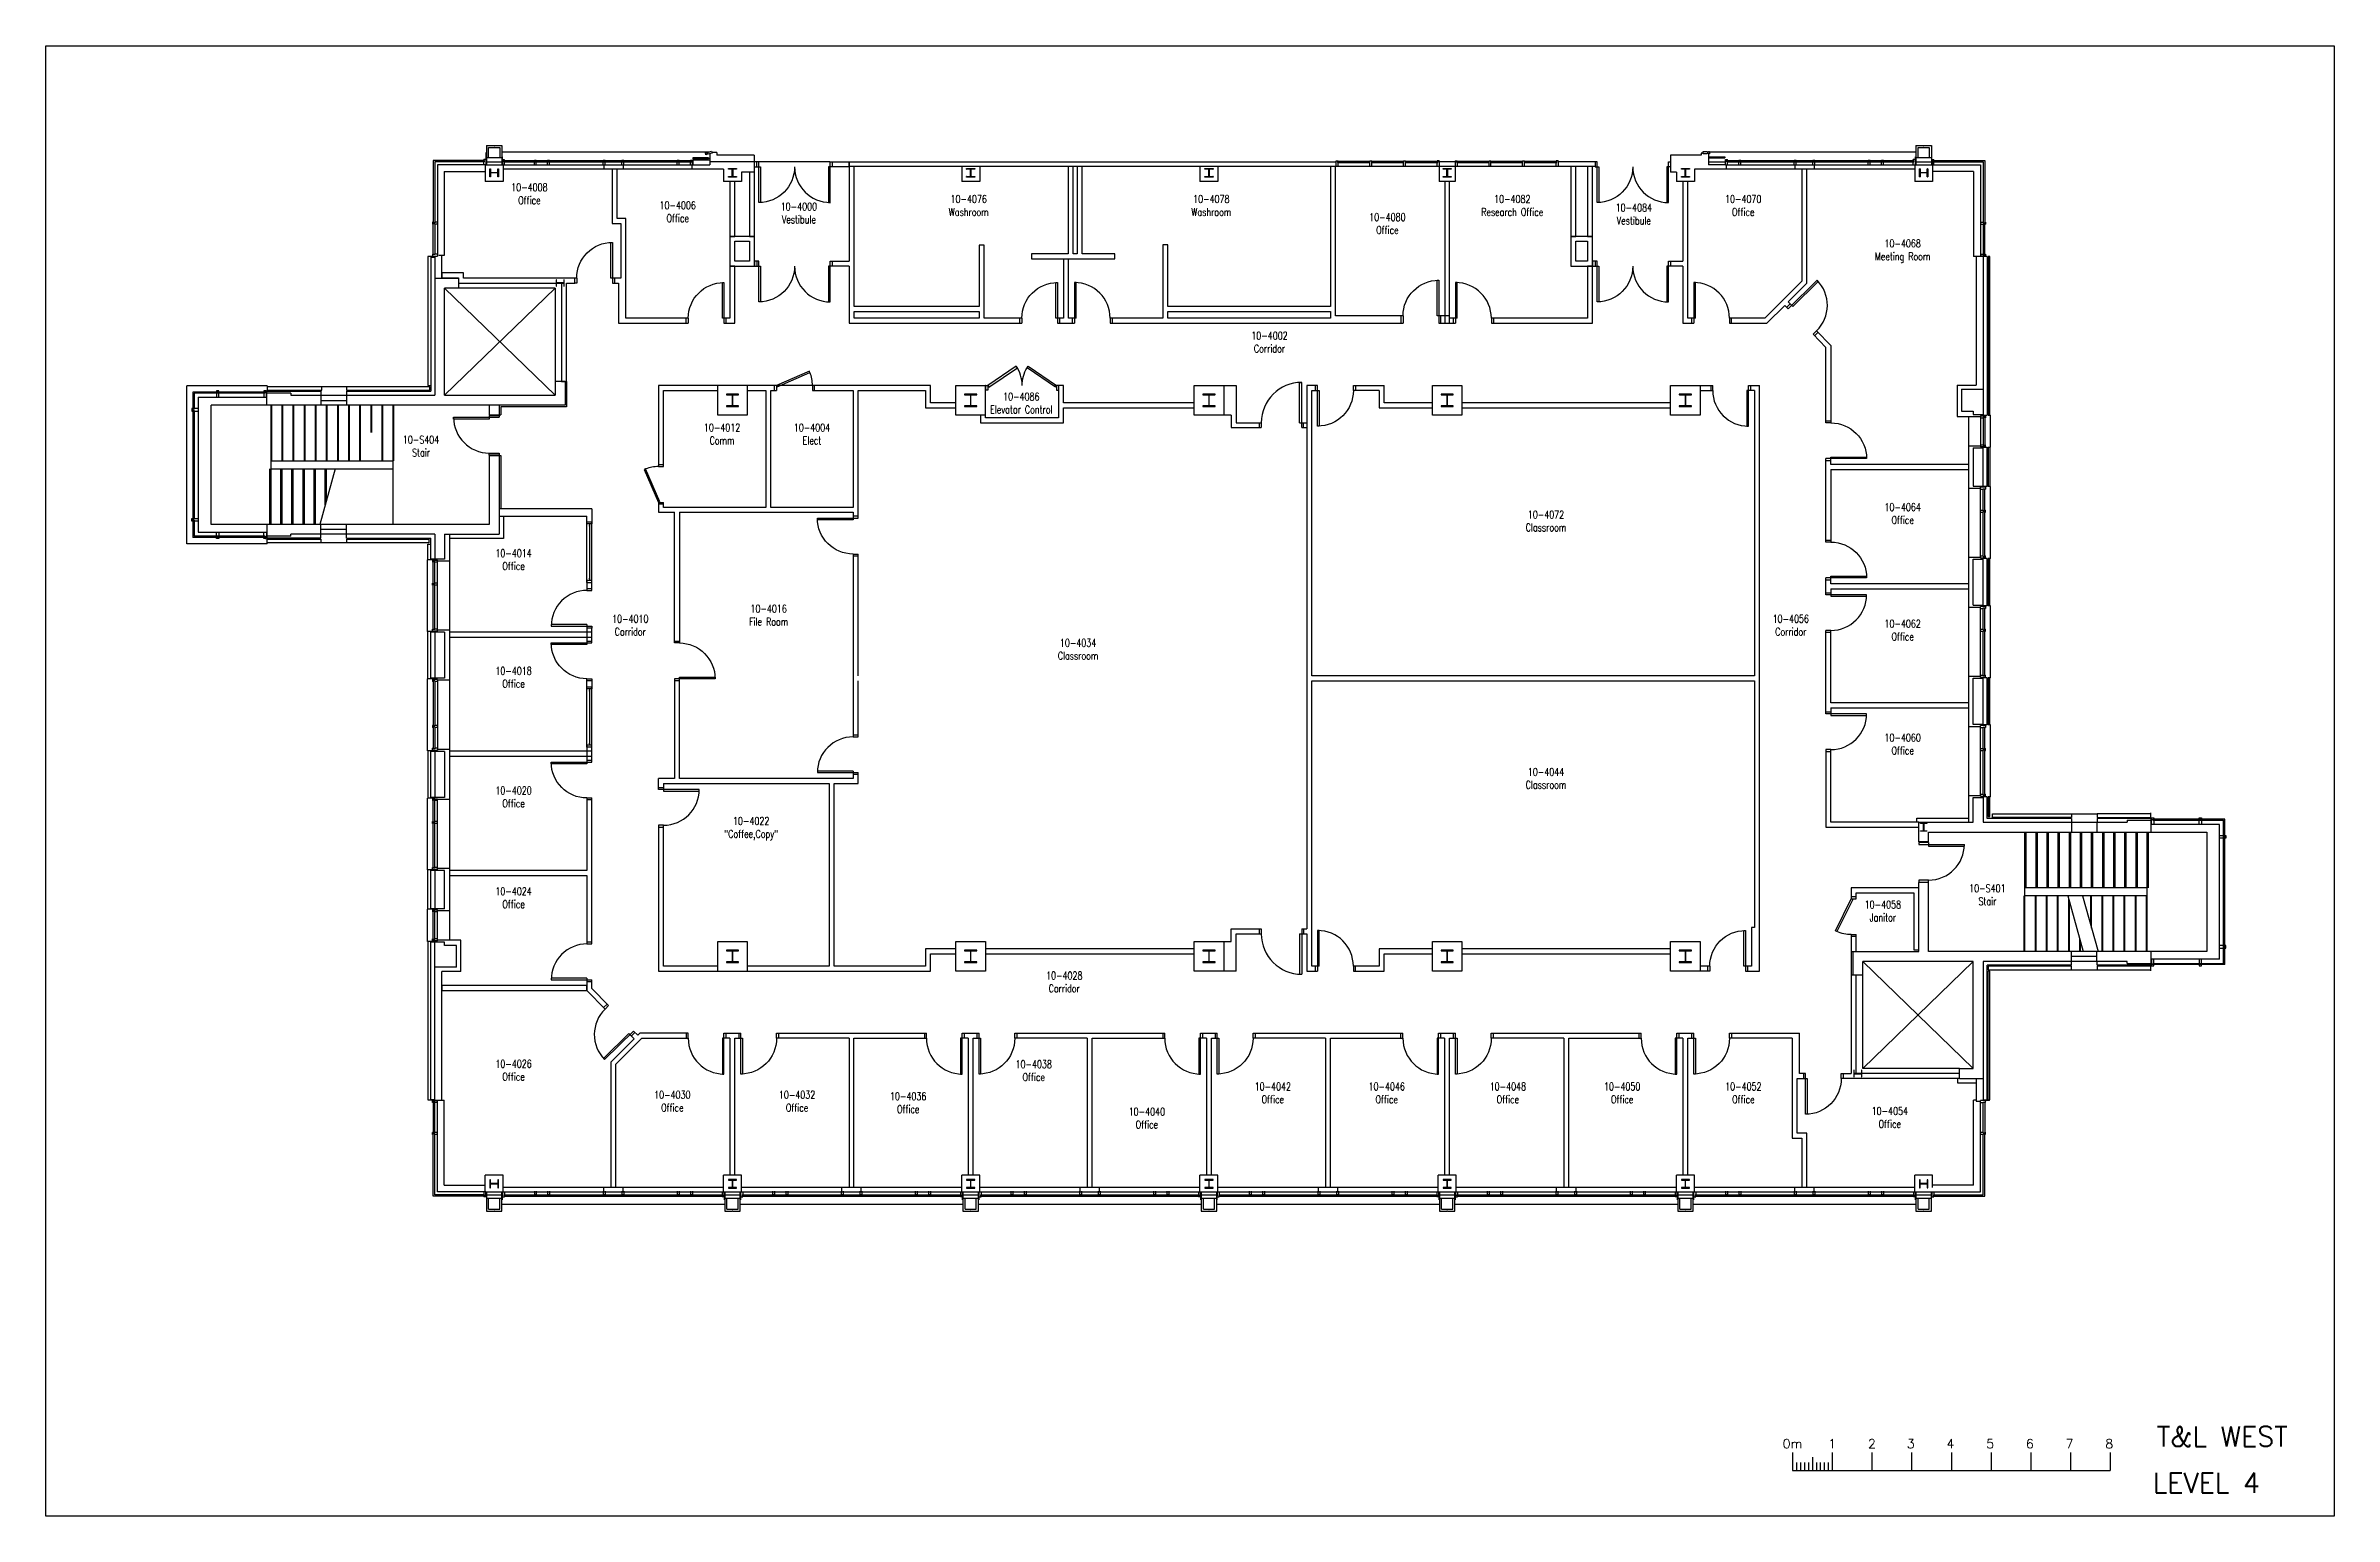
# Model space of a CAD drawing. Extents: x 11182 to 734459, y -1391328 to 152085.
# Drawn here: x 470372 to 528007, y -1110675 to -1073659 of the extents above; entities that cross this region are included whole.
import ezdxf
from ezdxf.enums import TextEntityAlignment as Align

# ---------------------------------------------------------------- set-up
doc = ezdxf.new("R2010")
doc.units = 0
doc.header["$LTSCALE"] = 500
doc.header["$MEASUREMENT"] = 0
doc.layers.get('0').update_dxf_attribs({"linetype": 'CONTINUOUS'})
doc.layers.add('0_Defpoints', color=106, linetype='CONTINUOUS', plot=False)
for name, color, linetype in [('0_room_data', 7, 'CONTINUOUS'), ('0_text', 7, 'CONTINUOUS'), ('1_Wall_Exist', 251, 'CONTINUOUS'), ('3_Text', 7, 'CONTINUOUS')]:
    doc.layers.add(name, color=color, linetype=linetype)
doc.styles.add('1_200', font='simplex.shx', dxfattribs={"width": 0.75, "height": 460})
doc.styles.get("Standard").update_dxf_attribs({"font": 'ROMANS', "height": 200})

msp = doc.modelspace()

# ---------------------------------------------------------------- texts
at = {"layer": '0_text'}
for s, p in [('0m', (514364, -1108850)), ('1', (515364, -1108850)), ('2', (516364, -1108850)), ('3', (517341, -1108850)), ('4', (518341, -1108850)), ('5', (519341, -1108850)), ('6', (520341, -1108850)), ('7', (521341, -1108850)), ('8', (522341, -1108850))]:
    msp.add_text(s, height=231, rotation=0, dxfattribs=at).set_placement(p, align=Align.MIDDLE_CENTER)
for s, p in [('T&L WEST', (523537, -1108918)), ('LEVEL 4', (523437, -1110085))]:
    msp.add_text(s, height=500, rotation=0, dxfattribs=at).set_placement(p)

# ---------------------------------------------------------------- blocks, each defined once
blk = doc.blocks.new('room_data')
at = {"layer": '3_Text', "style": '1_200', "width": 0.75}
for tag, p in [('ROOMNUM', (0, 0)), ('ROOMUSE', (0, -575))]:
    blk.add_attdef(tag, text='', height=345, dxfattribs=at).set_placement(p, align=Align.MIDDLE_CENTER)

# ---------------------------------------------------------------- linework, layer by layer
for p, q in [((514364, -1109075), (514364, -1109521)), ((514464, -1109322), (514464, -1109521)), ((514564, -1109322), (514564, -1109521)), ((514664, -1109322), (514664, -1109521)), ((514764, -1109322), (514764, -1109521)), ((514864, -1109189), (514864, -1109521)), ((514964, -1109322), (514964, -1109521)), ((515064, -1109322), (515064, -1109521)), ((515164, -1109322), (515164, -1109521)), ((515264, -1109322), (515264, -1109521)), ((515364, -1109075), (515364, -1109521)), ((516364, -1109075), (516364, -1109521)), ((517364, -1109075), (517364, -1109521)), ((518364, -1109075), (518364, -1109521)), ((519364, -1109075), (519364, -1109521)), ((520364, -1109075), (520364, -1109521)), ((521364, -1109075), (521364, -1109521)), ((522364, -1109075), (522364, -1109521)), ((514364, -1109521), (522364, -1109521))]:
    msp.add_line(p, q)
at = {"layer": '0_Defpoints'}
msp.add_lwpolyline([(470372, -1073659), (528007, -1073659), (528007, -1110675), (470372, -1110675)], close=True, dxfattribs=at)
at = {"layer": '1_Wall_Exist'}
for p, q in [((481420, -1076544), (480130, -1076544)), ((480130, -1076544), (480130, -1078113)), ((481420, -1076581), (480167, -1076581)), ((480167, -1076581), (480167, -1078113)), ((481457, -1076525), (481407, -1076525)), ((481407, -1076544), (481407, -1076525)), ((481407, -1076654), (481407, -1076581)), ((481420, -1076581), (481420, -1076544)), ((481459, -1076532), (481445, -1076532)), ((481445, -1076532), (481445, -1076533)), ((481445, -1076533), (481460, -1076533)), ((481457, -1076525), (481457, -1076654)), ((481464, -1076347), (481459, -1076532)), ((481460, -1076533), (481465, -1076348)), ((481470, -1076347), (481464, -1076347)), ((481465, -1076348), (481469, -1076348)), ((481469, -1076348), (481469, -1076356)), ((481469, -1076356), (481470, -1076356)), ((481470, -1076356), (481470, -1076347)), ((481472, -1076166), (481472, -1076656)), ((481472, -1076166), (481662, -1076166)), ((481862, -1076481), (481472, -1076481)), ((481472, -1076581), (481862, -1076581)), ((481526, -1076481), (481526, -1076220)), ((481526, -1076220), (481808, -1076220)), ((481662, -1076166), (481662, -1076176)), ((481662, -1076176), (481672, -1076176)), ((481672, -1076176), (481672, -1076166)), ((481672, -1076166), (481862, -1076166)), ((481808, -1076220), (481808, -1076481)), ((481862, -1076166), (481862, -1076656)), ((487095, -1076341), (481862, -1076341)), ((481864, -1076460), (481864, -1076451)), ((481864, -1076451), (481869, -1076451)), ((481865, -1076460), (481864, -1076460)), ((481868, -1076452), (481865, -1076452)), ((481865, -1076452), (481865, -1076460)), ((481873, -1076637), (481868, -1076452)), ((481869, -1076451), (481874, -1076636)), ((481927, -1076529), (481877, -1076529)), ((481877, -1076529), (481877, -1076654)), ((481913, -1076544), (486657, -1076544)), ((481913, -1076584), (481913, -1076547)), ((481913, -1076581), (486657, -1076581)), ((481927, -1076544), (481927, -1076529)), ((481927, -1076654), (481927, -1076581)), ((482677, -1076541), (482727, -1076541)), ((482677, -1076560), (482677, -1076541)), ((482677, -1076670), (482677, -1076597)), ((482688, -1076597), (482688, -1076560)), ((482713, -1076597), (482713, -1076560)), ((482727, -1076560), (482727, -1076541)), ((482727, -1076670), (482727, -1076597)), ((483012, -1076541), (483062, -1076541)), ((483012, -1076560), (483012, -1076541)), ((483012, -1076670), (483012, -1076597)), ((483023, -1076597), (483023, -1076560)), ((483048, -1076597), (483048, -1076560)), ((483062, -1076560), (483062, -1076541)), ((483062, -1076670), (483062, -1076597)), ((484407, -1076541), (484457, -1076541)), ((484407, -1076560), (484407, -1076541)), ((484407, -1076670), (484407, -1076597)), ((484418, -1076597), (484418, -1076560)), ((484443, -1076597), (484443, -1076560)), ((484457, -1076560), (484457, -1076541)), ((484457, -1076670), (484457, -1076597)), ((484877, -1076541), (484927, -1076541)), ((484877, -1076560), (484877, -1076541)), ((484877, -1076670), (484877, -1076597)), ((484888, -1076597), (484888, -1076560)), ((484913, -1076597), (484913, -1076560)), ((484927, -1076560), (484927, -1076541)), ((484927, -1076670), (484927, -1076597)), ((486272, -1076541), (486322, -1076541)), ((486272, -1076560), (486272, -1076541)), ((486272, -1076670), (486272, -1076597)), ((486283, -1076597), (486283, -1076560)), ((486308, -1076597), (486308, -1076560)), ((486322, -1076560), (486322, -1076541)), ((486322, -1076670), (486322, -1076597)), ((486607, -1076541), (486657, -1076541)), ((486607, -1076560), (486607, -1076541)), ((486607, -1076670), (486607, -1076597)), ((486618, -1076597), (486618, -1076560)), ((486643, -1076597), (486643, -1076560)), ((486657, -1076560), (486657, -1076541)), ((486657, -1076670), (486657, -1076597)), ((487062, -1076481), (486672, -1076481)), ((486672, -1076481), (486672, -1076506)), ((487062, -1076506), (486672, -1076506)), ((486672, -1076531), (486672, -1076656)), ((486672, -1076531), (487095, -1076531)), ((486984, -1076358), (487011, -1076351)), ((486998, -1076406), (486984, -1076358)), ((487025, -1076399), (486998, -1076406)), ((487011, -1076351), (487014, -1076361)), ((487014, -1076361), (487044, -1076353)), ((487051, -1076377), (487021, -1076386)), ((487021, -1076386), (487025, -1076399)), ((487041, -1076342), (487139, -1076314)), ((487044, -1076353), (487041, -1076342)), ((487055, -1076390), (487051, -1076377)), ((487153, -1076362), (487055, -1076390)), ((487062, -1076481), (487062, -1076506)), ((487095, -1076378), (487095, -1076656)), ((490118, -1076578), (487095, -1076578)), ((487139, -1076314), (487153, -1076362)), ((487276, -1076347), (487148, -1076347)), ((487276, -1076347), (487276, -1076409)), ((488217, -1076409), (487276, -1076409)), ((488216, -1076581), (488217, -1076706)), ((488330, -1076581), (488216, -1076581)), ((488217, -1076409), (488217, -1076837)), ((488279, -1076706), (488279, -1076581)), ((488331, -1077606), (488330, -1076581)), ((490131, -1077603), (490130, -1076578)), ((490130, -1076578), (490604, -1076578)), ((490180, -1076578), (490181, -1076703)), ((490604, -1076578), (490604, -1076702)), ((490604, -1076578), (502871, -1076578)), ((490604, -1076703), (490604, -1076578)), ((502871, -1076557), (502921, -1076557)), ((502871, -1076702), (502871, -1076557)), ((502909, -1076600), (502909, -1076572)), ((503720, -1076572), (502909, -1076572)), ((502909, -1076600), (503720, -1076600)), ((502923, -1076572), (502923, -1076557)), ((502923, -1076702), (502923, -1076600)), ((503720, -1076702), (503720, -1076557)), ((503720, -1076557), (503770, -1076557)), ((503770, -1076702), (503770, -1076557)), ((504567, -1076572), (503770, -1076572)), ((503770, -1076600), (504567, -1076600)), ((504567, -1076702), (504567, -1076557)), ((504567, -1076557), (504617, -1076557)), ((504617, -1076702), (504617, -1076557)), ((505428, -1076572), (504617, -1076572)), ((504617, -1076600), (505428, -1076600)), ((505462, -1076557), (505414, -1076557)), ((505414, -1076572), (505414, -1076557)), ((505414, -1076702), (505414, -1076600)), ((505428, -1076600), (505428, -1076572)), ((505871, -1076578), (505441, -1076578)), ((505462, -1076557), (505462, -1077072)), ((505871, -1076557), (505921, -1076557)), ((505871, -1076557), (505871, -1077072)), ((505909, -1076600), (505909, -1076572)), ((506720, -1076572), (505909, -1076572)), ((505909, -1076600), (506720, -1076600)), ((505923, -1076572), (505923, -1076557)), ((505923, -1076702), (505923, -1076600)), ((506720, -1076702), (506720, -1076557)), ((506720, -1076557), (506770, -1076557)), ((506770, -1076702), (506770, -1076557)), ((507567, -1076572), (506770, -1076572)), ((506770, -1076600), (507567, -1076600)), ((507567, -1076702), (507567, -1076557)), ((507567, -1076557), (507617, -1076557)), ((507617, -1076702), (507617, -1076557)), ((508428, -1076572), (507617, -1076572)), ((507617, -1076600), (508428, -1076600)), ((508462, -1076557), (508414, -1076557)), ((508414, -1076572), (508414, -1076557)), ((508414, -1076702), (508414, -1076600)), ((508428, -1076600), (508428, -1076572)), ((508462, -1076557), (508462, -1076702)), ((509390, -1076578), (508462, -1076578)), ((509390, -1076578), (509390, -1076702)), ((509441, -1076581), (509390, -1076581)), ((509390, -1076581), (509390, -1076706)), ((509441, -1077606), (509441, -1076581)), ((511241, -1077606), (511241, -1076581)), ((511241, -1076581), (511292, -1076581)), ((512064, -1076409), (511292, -1076409)), ((511292, -1076409), (511292, -1076837)), ((511292, -1076581), (511292, -1076706)), ((512064, -1076365), (512064, -1076409)), ((512118, -1076365), (512064, -1076365)), ((512115, -1076317), (512217, -1076317)), ((512115, -1076381), (512115, -1076317)), ((512217, -1076381), (512115, -1076381)), ((512217, -1076317), (512217, -1076335)), ((512217, -1076335), (512248, -1076335)), ((512248, -1076363), (512217, -1076363)), ((512217, -1076363), (512217, -1076381)), ((512245, -1076381), (512245, -1076656)), ((512245, -1076581), (512662, -1076581)), ((512248, -1076335), (512248, -1076317)), ((512248, -1076317), (512276, -1076317)), ((512248, -1076381), (512248, -1076363)), ((512276, -1076381), (512248, -1076381)), ((512272, -1076456), (512272, -1076481)), ((512272, -1076456), (512662, -1076456)), ((512272, -1076481), (512662, -1076481)), ((512276, -1076317), (512276, -1076381)), ((517472, -1076341), (512276, -1076341)), ((512662, -1076456), (512662, -1076481)), ((512673, -1076525), (512723, -1076525)), ((512673, -1076654), (512673, -1076525)), ((512710, -1076544), (513020, -1076544)), ((512710, -1076581), (512710, -1076544)), ((512710, -1076581), (513020, -1076581)), ((512723, -1076544), (512723, -1076525)), ((512723, -1076654), (512723, -1076581)), ((513008, -1076541), (513058, -1076541)), ((513008, -1076560), (513008, -1076541)), ((513008, -1076670), (513008, -1076597)), ((513020, -1076597), (513020, -1076560)), ((513045, -1076544), (514415, -1076544)), ((513045, -1076597), (513045, -1076560)), ((513045, -1076581), (514415, -1076581)), ((513058, -1076560), (513058, -1076541)), ((513058, -1076670), (513058, -1076597)), ((514403, -1076541), (514453, -1076541)), ((514403, -1076560), (514403, -1076541)), ((514403, -1076670), (514403, -1076597)), ((514415, -1076597), (514415, -1076560)), ((514440, -1076544), (514885, -1076544)), ((514440, -1076597), (514440, -1076560)), ((514440, -1076581), (514885, -1076581)), ((514453, -1076560), (514453, -1076541)), ((514453, -1076670), (514453, -1076597)), ((514873, -1076541), (514923, -1076541)), ((514873, -1076560), (514873, -1076541)), ((514873, -1076670), (514873, -1076597)), ((514885, -1076597), (514885, -1076560)), ((514910, -1076544), (516280, -1076544)), ((514910, -1076597), (514910, -1076560)), ((514910, -1076581), (516280, -1076581)), ((514923, -1076560), (514923, -1076541)), ((514923, -1076670), (514923, -1076597)), ((516268, -1076541), (516318, -1076541)), ((516268, -1076560), (516268, -1076541)), ((516268, -1076670), (516268, -1076597)), ((516280, -1076597), (516280, -1076560)), ((516305, -1076544), (516615, -1076544)), ((516305, -1076597), (516305, -1076560)), ((516305, -1076581), (516615, -1076581)), ((516318, -1076560), (516318, -1076541)), ((516318, -1076670), (516318, -1076597)), ((516603, -1076541), (516653, -1076541)), ((516603, -1076560), (516603, -1076541)), ((516603, -1076670), (516603, -1076597)), ((516615, -1076597), (516615, -1076560)), ((516640, -1076544), (517417, -1076544)), ((516640, -1076597), (516640, -1076560)), ((516640, -1076581), (517417, -1076581)), ((516653, -1076560), (516653, -1076541)), ((516653, -1076670), (516653, -1076597)), ((517453, -1076525), (517403, -1076525)), ((517403, -1076544), (517403, -1076525)), ((517403, -1076654), (517403, -1076581)), ((517417, -1076581), (517417, -1076544)), ((517453, -1076525), (517453, -1076654)), ((517464, -1076451), (517459, -1076636)), ((517460, -1076637), (517465, -1076452)), ((517470, -1076451), (517464, -1076451)), ((517465, -1076452), (517469, -1076452)), ((517469, -1076452), (517469, -1076460)), ((517469, -1076460), (517470, -1076460)), ((517470, -1076460), (517470, -1076451)), ((517472, -1076166), (517472, -1076656)), ((517472, -1076166), (517662, -1076166)), ((517862, -1076481), (517472, -1076481)), ((517472, -1076581), (517862, -1076581)), ((517526, -1076481), (517526, -1076220)), ((517526, -1076220), (517808, -1076220)), ((517662, -1076166), (517662, -1076176)), ((517662, -1076176), (517672, -1076176)), ((517672, -1076176), (517672, -1076166)), ((517672, -1076166), (517862, -1076166)), ((517808, -1076220), (517808, -1076481)), ((517862, -1076166), (517862, -1076656)), ((517877, -1076525), (517927, -1076525)), ((517877, -1076525), (517877, -1076654)), ((517913, -1076544), (519204, -1076544)), ((517913, -1076581), (517913, -1076544)), ((517913, -1076581), (519167, -1076581)), ((517927, -1076544), (517927, -1076525)), ((517927, -1076654), (517927, -1076581)), ((519167, -1076581), (519167, -1078113)), ((519204, -1076544), (519204, -1078113)), ((481457, -1076654), (480240, -1076654)), ((480240, -1076654), (480240, -1078952)), ((480408, -1076822), (481441, -1076822)), ((480408, -1076822), (480408, -1078935)), ((481441, -1076656), (481441, -1077072)), ((481893, -1077072), (481441, -1077072)), ((481457, -1076656), (481877, -1076656)), ((481559, -1076959), (481559, -1076753)), ((481559, -1076753), (481573, -1076753)), ((481573, -1076959), (481559, -1076959)), ((481576, -1076756), (481576, -1076848)), ((481576, -1076864), (481576, -1076956)), ((481579, -1076851), (481754, -1076851)), ((481754, -1076861), (481579, -1076861)), ((481757, -1076848), (481757, -1076756)), ((481757, -1076956), (481757, -1076864)), ((481760, -1076753), (481775, -1076753)), ((481775, -1076959), (481760, -1076959)), ((481775, -1076753), (481775, -1076959)), ((481888, -1076637), (481873, -1076637)), ((481874, -1076636), (481888, -1076636)), ((481877, -1076654), (486657, -1076654)), ((481888, -1076636), (481888, -1076637)), ((481893, -1076656), (481893, -1077072)), ((487441, -1076762), (481893, -1076762)), ((484426, -1076654), (484426, -1076762)), ((484639, -1076762), (484639, -1078132)), ((484764, -1078007), (484764, -1076762)), ((484914, -1076654), (484914, -1076762)), ((486641, -1076654), (486641, -1076762)), ((486657, -1076656), (487099, -1076656)), ((487441, -1076762), (487441, -1077072)), ((487893, -1077072), (487441, -1077072)), ((487564, -1076763), (487564, -1076748)), ((487564, -1076748), (487770, -1076748)), ((487564, -1076964), (487564, -1076950)), ((487770, -1076964), (487564, -1076964)), ((487658, -1076766), (487567, -1076766)), ((487567, -1076947), (487658, -1076947)), ((487602, -1077072), (487602, -1079206)), ((487661, -1076944), (487661, -1076769)), ((487672, -1076769), (487672, -1076944)), ((487767, -1076766), (487675, -1076766)), ((487675, -1076947), (487767, -1076947)), ((487727, -1078456), (487727, -1077072)), ((487770, -1076748), (487770, -1076763)), ((487770, -1076950), (487770, -1076964)), ((487893, -1076837), (487893, -1077072)), ((488220, -1076837), (487893, -1076837)), ((488095, -1076837), (488095, -1078456)), ((488217, -1076706), (488374, -1076706)), ((488220, -1079206), (488220, -1076837)), ((488374, -1076706), (488376, -1077606)), ((490604, -1076703), (490085, -1076703)), ((490085, -1076703), (490087, -1077603)), ((509390, -1076702), (490604, -1076702)), ((490604, -1076702), (490604, -1079081)), ((490729, -1080219), (490729, -1076702)), ((493441, -1076702), (493441, -1077072)), ((493893, -1077072), (493441, -1077072)), ((493564, -1076763), (493564, -1076748)), ((493564, -1076748), (493770, -1076748)), ((493564, -1076964), (493564, -1076950)), ((493770, -1076964), (493564, -1076964)), ((493658, -1076766), (493567, -1076766)), ((493567, -1076947), (493658, -1076947)), ((493661, -1076944), (493661, -1076769)), ((493672, -1076769), (493672, -1076944)), ((493767, -1076766), (493675, -1076766)), ((493675, -1076947), (493767, -1076947)), ((493770, -1076748), (493770, -1076763)), ((493770, -1076950), (493770, -1076964)), ((493893, -1076702), (493893, -1077072)), ((496125, -1076702), (496125, -1078894)), ((496250, -1078894), (496250, -1076702)), ((496350, -1076702), (496350, -1078894)), ((496475, -1078894), (496475, -1076702)), ((499441, -1076702), (499441, -1077072)), ((499893, -1077072), (499441, -1077072)), ((499564, -1076763), (499564, -1076748)), ((499564, -1076748), (499770, -1076748)), ((499564, -1076964), (499564, -1076950)), ((499770, -1076964), (499564, -1076964)), ((499658, -1076766), (499567, -1076766)), ((499567, -1076947), (499658, -1076947)), ((499661, -1076944), (499661, -1076769)), ((499672, -1076769), (499672, -1076944)), ((499767, -1076766), (499675, -1076766)), ((499675, -1076947), (499767, -1076947)), ((499770, -1076748), (499770, -1076763)), ((499770, -1076950), (499770, -1076964)), ((499893, -1076702), (499893, -1077072)), ((502729, -1076702), (502729, -1080219)), ((502854, -1080460), (502854, -1076702)), ((505871, -1077072), (505462, -1077072)), ((505564, -1076763), (505564, -1076748)), ((505564, -1076748), (505770, -1076748)), ((505564, -1076964), (505564, -1076950)), ((505770, -1076964), (505564, -1076964)), ((505658, -1076766), (505567, -1076766)), ((505567, -1076947), (505658, -1076947)), ((505604, -1077072), (505604, -1080644)), ((505661, -1076944), (505661, -1076769)), ((505672, -1076769), (505672, -1076944)), ((505767, -1076766), (505675, -1076766)), ((505675, -1076947), (505767, -1076947)), ((505729, -1080644), (505729, -1077072)), ((505770, -1076748), (505770, -1076763)), ((505770, -1076950), (505770, -1076964)), ((508779, -1076702), (508779, -1079206)), ((508904, -1078456), (508904, -1076702)), ((509204, -1076702), (509204, -1078456)), ((509329, -1080644), (509329, -1076702)), ((509390, -1076706), (509485, -1076706)), ((509485, -1076706), (509485, -1077606)), ((511241, -1076706), (511196, -1076706)), ((511196, -1076706), (511196, -1077606)), ((511292, -1076706), (511241, -1076706)), ((511441, -1076837), (511292, -1076837)), ((511441, -1076837), (511441, -1077072)), ((511893, -1077072), (511441, -1077072)), ((511564, -1076763), (511564, -1076748)), ((511564, -1076748), (511770, -1076748)), ((511564, -1076964), (511564, -1076950)), ((511770, -1076964), (511564, -1076964)), ((511658, -1076766), (511567, -1076766)), ((511567, -1076947), (511658, -1076947)), ((511602, -1077072), (511602, -1079081)), ((511661, -1076944), (511661, -1076769)), ((511672, -1076769), (511672, -1076944)), ((511767, -1076766), (511675, -1076766)), ((511675, -1076947), (511767, -1076947)), ((511727, -1080519), (511727, -1077072)), ((511770, -1076748), (511770, -1076763)), ((511770, -1076950), (511770, -1076964)), ((511893, -1076762), (511893, -1077072)), ((517441, -1076762), (511893, -1076762)), ((512673, -1076656), (512245, -1076656)), ((512673, -1076654), (517453, -1076654)), ((512693, -1076654), (512693, -1076762)), ((514423, -1076654), (514423, -1076762)), ((514602, -1076762), (514602, -1079587)), ((514727, -1079638), (514727, -1076762)), ((514911, -1076654), (514911, -1076762)), ((517441, -1076654), (517441, -1077072)), ((517893, -1077072), (517441, -1077072)), ((517459, -1076636), (517445, -1076636)), ((517445, -1076636), (517445, -1076637)), ((517445, -1076637), (517460, -1076637)), ((517457, -1076656), (517877, -1076656)), ((517559, -1076959), (517559, -1076753)), ((517559, -1076753), (517573, -1076753)), ((517573, -1076959), (517559, -1076959)), ((517576, -1076756), (517576, -1076848)), ((517576, -1076864), (517576, -1076956)), ((517579, -1076851), (517754, -1076851)), ((517754, -1076861), (517579, -1076861)), ((517757, -1076848), (517757, -1076756)), ((517757, -1076956), (517757, -1076864)), ((517760, -1076753), (517775, -1076753)), ((517775, -1076959), (517760, -1076959)), ((517775, -1076753), (517775, -1076959)), ((517877, -1076654), (519094, -1076654)), ((517893, -1076654), (517893, -1077072)), ((518926, -1076822), (517893, -1076822)), ((518926, -1076822), (518926, -1078962)), ((519094, -1076654), (519094, -1078952)), ((488376, -1077606), (488331, -1077606)), ((490087, -1077603), (490131, -1077603)), ((509485, -1077606), (509441, -1077606)), ((511196, -1077606), (511241, -1077606)), ((480111, -1078102), (480111, -1078152)), ((480130, -1078102), (480111, -1078102)), ((480130, -1078152), (480111, -1078152)), ((480167, -1078113), (480130, -1078113)), ((480130, -1078913), (480130, -1078138)), ((480167, -1078138), (480130, -1078138)), ((480240, -1078102), (480167, -1078102)), ((480167, -1078138), (480167, -1078913)), ((480240, -1078152), (480167, -1078152)), ((484639, -1078132), (484852, -1078132)), ((484977, -1078008), (484764, -1078007)), ((484852, -1078132), (484852, -1079507)), ((484977, -1080519), (484977, -1078008)), ((519094, -1078102), (519167, -1078102)), ((519094, -1078152), (519167, -1078152)), ((519167, -1078113), (519204, -1078113)), ((519167, -1078138), (519167, -1078913)), ((519167, -1078138), (519204, -1078138)), ((519204, -1078102), (519223, -1078102)), ((519204, -1078913), (519204, -1078138)), ((519204, -1078152), (519223, -1078152)), ((519223, -1078102), (519223, -1078152)), ((480111, -1078902), (480111, -1078952)), ((480130, -1078902), (480111, -1078902)), ((480167, -1078913), (480130, -1078913)), ((480240, -1078902), (480167, -1078902)), ((484603, -1079507), (484603, -1078607)), ((484603, -1078607), (484643, -1078607)), ((484643, -1078607), (484643, -1079632)), ((488220, -1078456), (487602, -1078456)), ((487602, -1078456), (487727, -1078456)), ((487727, -1078581), (488095, -1078581)), ((487727, -1079081), (487727, -1078581)), ((488095, -1078456), (488220, -1078456)), ((488095, -1078581), (488095, -1079081)), ((494004, -1078679), (493879, -1078679)), ((493879, -1078679), (493879, -1080219)), ((494004, -1080519), (494004, -1078679)), ((496125, -1078894), (495200, -1078894)), ((495200, -1078894), (495200, -1079019)), ((496350, -1078894), (496250, -1078894)), ((497300, -1078894), (496475, -1078894)), ((497300, -1079019), (497300, -1078894)), ((498504, -1078668), (498504, -1080519)), ((498629, -1078668), (498504, -1078668)), ((498629, -1080219), (498629, -1078668)), ((508779, -1078456), (508904, -1078456)), ((509329, -1078456), (508779, -1078456)), ((508904, -1078581), (509204, -1078581)), ((508904, -1079081), (508904, -1078581)), ((509204, -1078456), (509329, -1078456)), ((509204, -1078581), (509204, -1079081)), ((519094, -1078902), (519167, -1078902)), ((519167, -1078913), (519204, -1078913)), ((519204, -1078902), (519223, -1078902)), ((519223, -1078902), (519223, -1078952)), ((480167, -1078966), (479997, -1078966)), ((479997, -1078966), (479997, -1082207)), ((480067, -1078981), (480067, -1082357)), ((480067, -1078981), (480167, -1078981)), ((480111, -1078952), (480240, -1078952)), ((480167, -1078951), (480167, -1082457)), ((480408, -1078935), (480269, -1078935)), ((480348, -1079507), (480348, -1078935)), ((480348, -1079372), (480348, -1079497)), ((480892, -1079372), (480348, -1079372)), ((480892, -1079372), (480892, -1079372)), ((480892, -1079507), (480892, -1079372)), ((487727, -1079206), (487602, -1079206)), ((487602, -1079206), (487602, -1080519)), ((487602, -1079206), (488220, -1079206)), ((488095, -1079081), (487727, -1079081)), ((487727, -1080644), (487727, -1079206)), ((488220, -1079081), (488220, -1079206)), ((488330, -1079081), (488220, -1079081)), ((488220, -1079206), (488374, -1079206)), ((488279, -1079081), (488279, -1079206)), ((488330, -1080106), (488330, -1079081)), ((488374, -1079206), (488374, -1080106)), ((490604, -1079206), (490085, -1079206)), ((490085, -1079206), (490085, -1080106)), ((490130, -1080106), (490130, -1079081)), ((490130, -1079081), (490604, -1079081)), ((490181, -1079081), (490181, -1079206)), ((490604, -1079206), (490604, -1080644)), ((495200, -1079019), (497300, -1079019)), ((496004, -1079019), (496004, -1080519)), ((496129, -1080519), (496129, -1079019)), ((508779, -1079206), (509329, -1079206)), ((509204, -1079081), (508904, -1079081)), ((509329, -1079206), (509204, -1079206)), ((509204, -1079206), (509204, -1080519)), ((509390, -1079081), (509329, -1079081)), ((509329, -1079081), (509329, -1079206)), ((509329, -1079206), (509390, -1079206)), ((509441, -1079081), (509390, -1079081)), ((509390, -1079081), (509390, -1079206)), ((509390, -1079206), (509485, -1079206)), ((509441, -1080106), (509441, -1079081)), ((509485, -1079206), (509485, -1080106)), ((511602, -1079206), (511196, -1079206)), ((511196, -1079206), (511196, -1080106)), ((511241, -1080106), (511241, -1079081)), ((511241, -1079081), (511602, -1079081)), ((511292, -1079081), (511292, -1079206)), ((511602, -1079206), (511602, -1080644)), ((519167, -1078962), (518926, -1078962)), ((518986, -1078962), (518986, -1082199)), ((519223, -1078952), (519094, -1078952)), ((519267, -1078967), (519166, -1078967)), ((519167, -1078962), (519167, -1082957)), ((519267, -1078967), (519267, -1082957)), ((519292, -1078967), (519292, -1082957)), ((519336, -1078967), (519292, -1078967)), ((519336, -1082957), (519336, -1078967)), ((480167, -1079507), (480767, -1079507)), ((480348, -1079497), (480767, -1079497)), ((483201, -1082457), (480417, -1079757)), ((483201, -1079757), (480417, -1082457)), ((480417, -1082457), (480417, -1079757)), ((480767, -1079757), (480417, -1079757)), ((480767, -1079497), (480767, -1079632)), ((480767, -1079507), (480767, -1079757)), ((480767, -1079632), (483364, -1079632)), ((483201, -1079757), (480767, -1079757)), ((480892, -1079497), (480892, -1079497)), ((483743, -1079507), (480892, -1079507)), ((483201, -1079757), (483201, -1082457)), ((483233, -1079549), (483226, -1079549)), ((483226, -1079549), (483226, -1079714)), ((483226, -1079714), (483233, -1079714)), ((483236, -1079625), (483236, -1079552)), ((483236, -1079711), (483236, -1079638)), ((483414, -1079628), (483239, -1079628)), ((483239, -1079635), (483414, -1079635)), ((483364, -1079632), (483364, -1082107)), ((483417, -1079552), (483417, -1079625)), ((483417, -1079638), (483417, -1079711)), ((483427, -1079549), (483420, -1079549)), ((483420, -1079714), (483427, -1079714)), ((483427, -1079714), (483427, -1079549)), ((483489, -1079632), (483693, -1079632)), ((483489, -1082107), (483489, -1079632)), ((483693, -1079632), (483693, -1079507)), ((483743, -1079632), (483693, -1079632)), ((483743, -1079507), (483743, -1079632)), ((484643, -1079507), (484603, -1079507)), ((484852, -1079507), (484643, -1079507)), ((484643, -1079632), (484793, -1079632)), ((484693, -1079507), (484693, -1079632)), ((484793, -1079632), (484793, -1080644)), ((487412, -1080519), (487412, -1079619)), ((487412, -1079619), (487452, -1079619)), ((487452, -1079619), (487452, -1080644)), ((495814, -1080519), (495814, -1079619)), ((495814, -1079619), (495854, -1079619)), ((495854, -1079619), (495854, -1080644)), ((496319, -1079619), (496279, -1079619)), ((496279, -1079619), (496279, -1080644)), ((496319, -1080519), (496319, -1079619)), ((505414, -1080460), (505414, -1079560)), ((505414, -1079560), (505454, -1079560)), ((505454, -1079560), (505454, -1080644)), ((505919, -1079619), (505879, -1079619)), ((505879, -1079619), (505879, -1080644)), ((505919, -1080519), (505919, -1079619)), ((511917, -1079619), (511877, -1079619)), ((511877, -1079619), (511877, -1080644)), ((511917, -1080519), (511917, -1079619)), ((514602, -1079587), (513670, -1080519)), ((514983, -1079562), (514251, -1080280)), ((514258, -1080107), (514727, -1079638)), ((514369, -1080221), (515011, -1079590)), ((515011, -1079590), (514983, -1079562)), ((484793, -1080644), (486552, -1080644)), ((486552, -1080519), (484977, -1080519)), ((486502, -1080644), (486502, -1080519)), ((486552, -1080519), (486552, -1080644)), ((487602, -1080519), (487412, -1080519)), ((487452, -1080644), (487727, -1080644)), ((487502, -1080519), (487502, -1080644)), ((488374, -1080106), (488330, -1080106)), ((490085, -1080106), (490130, -1080106)), ((490604, -1080644), (494954, -1080644)), ((493879, -1080219), (490729, -1080219)), ((490729, -1080519), (490729, -1080344)), ((490729, -1080344), (493879, -1080344)), ((493879, -1080519), (490729, -1080519)), ((493879, -1080344), (493879, -1080519)), ((494954, -1080519), (494004, -1080519)), ((494904, -1080644), (494904, -1080519)), ((494954, -1080519), (494954, -1080644)), ((496004, -1080519), (495814, -1080519)), ((495854, -1080644), (496279, -1080644)), ((495904, -1080519), (495904, -1080644)), ((496319, -1080519), (496129, -1080519)), ((496229, -1080644), (496229, -1080519)), ((498504, -1080519), (497179, -1080519)), ((497179, -1080519), (497179, -1080644)), ((497179, -1080644), (502854, -1080644)), ((497229, -1080519), (497229, -1080644)), ((502729, -1080219), (498629, -1080219)), ((498629, -1080519), (498629, -1080344)), ((498629, -1080344), (502729, -1080344)), ((502729, -1080519), (498629, -1080519)), ((502729, -1080344), (502729, -1080519)), ((504554, -1080460), (502854, -1080460)), ((502854, -1080644), (504554, -1080644)), ((504504, -1080644), (504504, -1080460)), ((504554, -1080460), (504554, -1080644)), ((505729, -1080460), (505414, -1080460)), ((505454, -1080644), (505879, -1080644)), ((505504, -1080644), (505504, -1080460)), ((505604, -1080644), (505729, -1080644)), ((505729, -1080519), (505729, -1080460)), ((505919, -1080519), (505729, -1080519)), ((505829, -1080644), (505829, -1080519)), ((509204, -1080519), (506779, -1080519)), ((506779, -1080519), (506779, -1080644)), ((506779, -1080644), (509329, -1080644)), ((506829, -1080519), (506829, -1080644)), ((509485, -1080106), (509441, -1080106)), ((511196, -1080106), (511241, -1080106)), ((511602, -1080644), (511877, -1080644)), ((511917, -1080519), (511727, -1080519)), ((511827, -1080644), (511827, -1080519)), ((513670, -1080519), (512777, -1080519)), ((512777, -1080519), (512777, -1080644)), ((512777, -1080644), (513721, -1080644)), ((512827, -1080644), (512827, -1080519)), ((513721, -1080644), (514169, -1080196)), ((514251, -1080280), (514169, -1080196)), ((514216, -1080244), (514306, -1080156)), ((514258, -1080107), (514369, -1080221)), ((514971, -1080834), (514882, -1080922)), ((514882, -1080922), (515205, -1081251)), ((514917, -1080958), (515006, -1080870)), ((515330, -1081200), (514971, -1080834)), ((515330, -1081200), (515330, -1083152)), ((494812, -1081723), (494098, -1082210)), ((494126, -1082252), (494841, -1081764)), ((494841, -1081764), (494812, -1081723)), ((495085, -1081764), (495114, -1081723)), ((495800, -1082252), (495085, -1081764)), ((495114, -1081723), (495828, -1082210)), ((515205, -1083152), (515205, -1081251)), ((473922, -1086197), (473922, -1082217)), ((475947, -1082217), (473922, -1082217)), ((474080, -1082375), (474080, -1082809)), ((475886, -1082375), (474080, -1082375)), ((474732, -1082347), (474668, -1082347)), ((474668, -1082347), (474668, -1082375)), ((474686, -1082375), (474686, -1082407)), ((474714, -1082407), (474714, -1082375)), ((474714, -1082375), (474732, -1082375)), ((474732, -1082375), (474732, -1082347)), ((475932, -1082347), (475868, -1082347)), ((475868, -1082347), (475868, -1082375)), ((475886, -1082375), (475886, -1082407)), ((475914, -1082407), (475914, -1082375)), ((475914, -1082375), (475932, -1082375)), ((475917, -1082382), (475917, -1082332)), ((475932, -1082375), (475932, -1082347)), ((475942, -1082707), (475942, -1082357)), ((475942, -1082357), (477297, -1082357)), ((475947, -1082217), (475947, -1082332)), ((477327, -1082242), (475947, -1082242)), ((475947, -1082332), (477327, -1082332)), ((477297, -1082357), (477297, -1082457)), ((477947, -1082242), (477327, -1082242)), ((477327, -1082332), (477327, -1082242)), ((480042, -1082242), (477947, -1082242)), ((477947, -1082242), (477947, -1082332)), ((477947, -1082332), (480042, -1082332)), ((477947, -1082357), (477947, -1082457)), ((477947, -1082357), (480067, -1082357)), ((479997, -1082207), (480067, -1082207)), ((480042, -1082332), (480042, -1082242)), ((483451, -1082107), (483201, -1082107)), ((483364, -1082107), (483489, -1082107)), ((483451, -1082107), (483451, -1082707)), ((483489, -1082107), (483489, -1082745)), ((492654, -1082209), (485804, -1082209)), ((485804, -1082209), (485804, -1084252)), ((485929, -1082334), (487295, -1082334)), ((485929, -1084252), (485929, -1082334)), ((487295, -1082955), (487295, -1082209)), ((488038, -1082209), (488038, -1082955)), ((488038, -1082334), (488504, -1082334)), ((488504, -1082334), (488504, -1085278)), ((488629, -1085278), (488629, -1082334)), ((488629, -1082334), (488779, -1082334)), ((488729, -1082334), (488729, -1082209)), ((489603, -1081846), (488779, -1082209)), ((488779, -1082209), (488795, -1082245)), ((488779, -1082209), (488779, -1082334)), ((488795, -1082245), (489619, -1081883)), ((489619, -1081883), (489603, -1081846)), ((489679, -1082209), (489679, -1082334)), ((489679, -1082334), (490704, -1082334)), ((489729, -1082334), (489729, -1082209)), ((490704, -1082334), (490704, -1085278)), ((490829, -1085553), (490829, -1082334)), ((490829, -1082334), (492529, -1082334)), ((492529, -1082334), (492529, -1082770)), ((492654, -1082645), (492654, -1082209)), ((493295, -1082955), (493295, -1082209)), ((493295, -1082209), (494038, -1082209)), ((494038, -1083024), (494038, -1082208)), ((494048, -1082208), (494038, -1082208)), ((494038, -1082333), (494048, -1082333)), ((494048, -1082333), (494048, -1082208)), ((494048, -1082210), (494098, -1082210)), ((494098, -1082330), (494048, -1082330)), ((494098, -1082210), (494126, -1082252)), ((494098, -1082210), (494098, -1082330)), ((495878, -1082210), (495778, -1082210)), ((495828, -1082210), (495800, -1082252)), ((495828, -1082210), (495828, -1082330)), ((495828, -1082330), (495878, -1082330)), ((495878, -1082208), (495878, -1082333)), ((496006, -1082208), (495878, -1082208)), ((495878, -1082333), (495881, -1082333)), ((495881, -1082333), (495881, -1083024)), ((496006, -1082645), (496006, -1082208)), ((499295, -1082955), (499295, -1082209)), ((499295, -1082209), (500351, -1082209)), ((500038, -1082209), (500038, -1082955)), ((500351, -1082209), (500351, -1083148)), ((502002, -1083272), (502002, -1082132)), ((502129, -1082209), (502129, -1095891)), ((502404, -1082209), (502129, -1082209)), ((502254, -1089519), (502254, -1082334)), ((502254, -1082334), (502444, -1082334)), ((502354, -1082334), (502354, -1082209)), ((502404, -1083234), (502404, -1082209)), ((502444, -1082334), (502444, -1083234)), ((503304, -1082209), (504079, -1082209)), ((503304, -1082334), (503304, -1082209)), ((503954, -1082334), (503304, -1082334)), ((503354, -1082209), (503354, -1082334)), ((503954, -1082334), (503954, -1082770)), ((504079, -1082645), (504079, -1082209)), ((505295, -1082955), (505295, -1082209)), ((505295, -1082209), (506038, -1082209)), ((506038, -1082209), (506038, -1082955)), ((511295, -1082955), (511295, -1082209)), ((511295, -1082209), (512354, -1082209)), ((512038, -1082209), (512038, -1082955)), ((512038, -1082334), (512354, -1082334)), ((512304, -1082209), (512304, -1082334)), ((512354, -1082334), (512354, -1082209)), ((513404, -1082334), (513214, -1082334)), ((513214, -1082334), (513214, -1083234)), ((513254, -1083234), (513254, -1082209)), ((513254, -1082209), (513529, -1082209)), ((513304, -1082209), (513304, -1082334)), ((513404, -1082334), (513404, -1089519)), ((513529, -1096955), (513529, -1082209)), ((518509, -1082199), (518509, -1082992)), ((518509, -1082199), (518986, -1082199)), ((518617, -1082307), (519167, -1082307)), ((518617, -1082307), (518617, -1082857)), ((474080, -1082791), (474052, -1082791)), ((474052, -1082791), (474052, -1082855)), ((474052, -1082855), (474080, -1082855)), ((474080, -1082809), (474080, -1082791)), ((474112, -1082809), (474080, -1082809)), ((474080, -1082837), (474080, -1085576)), ((474080, -1082837), (474112, -1082837)), ((474087, -1086032), (474087, -1082382)), ((474112, -1082407), (474112, -1082809)), ((475875, -1082407), (474112, -1082407)), ((474213, -1082791), (474112, -1082791)), ((474112, -1082791), (474112, -1082809)), ((474112, -1082837), (474112, -1085576)), ((474112, -1082837), (474112, -1082855)), ((474112, -1082855), (474213, -1082855)), ((474213, -1082508), (474213, -1085905)), ((474213, -1082508), (475932, -1082508)), ((474537, -1085707), (474537, -1082707)), ((483451, -1082707), (474537, -1082707)), ((474686, -1082407), (474668, -1082407)), ((474668, -1082407), (474668, -1082508)), ((474732, -1082407), (474714, -1082407)), ((474732, -1082508), (474732, -1082407)), ((475886, -1082407), (475868, -1082407)), ((475868, -1082407), (475868, -1082508)), ((475932, -1082407), (475914, -1082407)), ((475932, -1082508), (475932, -1082407)), ((476542, -1082407), (475942, -1082407)), ((476037, -1082707), (476037, -1085707)), ((476062, -1084107), (476062, -1082707)), ((476317, -1082707), (476317, -1084107)), ((476342, -1084107), (476342, -1082707)), ((476542, -1082407), (476542, -1082457)), ((476542, -1082457), (480167, -1082457)), ((476597, -1082707), (476597, -1084107)), ((476622, -1084107), (476622, -1082707)), ((476877, -1082707), (476877, -1084107)), ((476902, -1084107), (476902, -1082707)), ((477157, -1082707), (477157, -1084107)), ((477182, -1084107), (477182, -1082707)), ((477302, -1082457), (477302, -1082707)), ((477302, -1082589), (477942, -1082589)), ((477437, -1082707), (477437, -1084107)), ((477462, -1084107), (477462, -1082707)), ((477717, -1082707), (477717, -1084107)), ((477742, -1084107), (477742, -1082707)), ((477942, -1082457), (477942, -1082707)), ((477997, -1082707), (477997, -1084107)), ((478022, -1084107), (478022, -1082707)), ((478277, -1082707), (478277, -1084107)), ((478302, -1084107), (478302, -1082707)), ((478557, -1082707), (478557, -1083394)), ((478582, -1083394), (478582, -1082707)), ((478837, -1082707), (478837, -1084107)), ((478862, -1084107), (478862, -1082707)), ((479117, -1082707), (479117, -1085707)), ((479142, -1084107), (479142, -1082707)), ((480417, -1082457), (483201, -1082457)), ((481542, -1082707), (481542, -1082952)), ((481542, -1082952), (481830, -1082952)), ((481792, -1082707), (481792, -1082952)), ((481830, -1082745), (481830, -1082952)), ((483489, -1082745), (481830, -1082745)), ((487820, -1082425), (487513, -1082425)), ((487513, -1082425), (487513, -1082440)), ((487513, -1082723), (487513, -1082739)), ((487513, -1082739), (487820, -1082739)), ((487516, -1082443), (487658, -1082443)), ((487658, -1082720), (487516, -1082720)), ((487661, -1082446), (487661, -1082717)), ((487673, -1082717), (487673, -1082446)), ((487676, -1082443), (487817, -1082443)), ((487817, -1082720), (487676, -1082720)), ((487820, -1082440), (487820, -1082425)), ((487820, -1082739), (487820, -1082723)), ((492529, -1082770), (493295, -1082770)), ((493295, -1082645), (492654, -1082645)), ((493820, -1082425), (493513, -1082425)), ((493513, -1082425), (493513, -1082440)), ((493513, -1082723), (493513, -1082739)), ((493513, -1082739), (493820, -1082739)), ((493516, -1082443), (493658, -1082443)), ((493658, -1082720), (493516, -1082720)), ((493661, -1082446), (493661, -1082717)), ((493673, -1082717), (493673, -1082446)), ((493676, -1082443), (493817, -1082443)), ((493817, -1082720), (493676, -1082720)), ((493820, -1082440), (493820, -1082425)), ((493820, -1082739), (493820, -1082723)), ((499295, -1082645), (496006, -1082645)), ((496006, -1082770), (499295, -1082770)), ((496006, -1083149), (496006, -1082770)), ((499820, -1082425), (499513, -1082425)), ((499513, -1082425), (499513, -1082440)), ((499513, -1082723), (499513, -1082739)), ((499513, -1082739), (499820, -1082739)), ((499516, -1082443), (499658, -1082443)), ((499658, -1082720), (499516, -1082720)), ((499661, -1082446), (499661, -1082717)), ((499673, -1082717), (499673, -1082446)), ((499676, -1082443), (499817, -1082443)), ((499817, -1082720), (499676, -1082720)), ((499820, -1082440), (499820, -1082425)), ((499820, -1082739), (499820, -1082723)), ((503954, -1082770), (505295, -1082770)), ((505295, -1082645), (504079, -1082645)), ((505820, -1082425), (505513, -1082425)), ((505513, -1082425), (505513, -1082440)), ((505513, -1082723), (505513, -1082739)), ((505513, -1082739), (505820, -1082739)), ((505516, -1082443), (505658, -1082443)), ((505658, -1082720), (505516, -1082720)), ((505661, -1082446), (505661, -1082717)), ((505673, -1082717), (505673, -1082446)), ((505676, -1082443), (505817, -1082443)), ((505817, -1082720), (505676, -1082720)), ((505820, -1082440), (505820, -1082425)), ((505820, -1082739), (505820, -1082723)), ((511295, -1082645), (506038, -1082645)), ((506038, -1082770), (511295, -1082770)), ((511820, -1082425), (511513, -1082425)), ((511513, -1082425), (511513, -1082440)), ((511513, -1082723), (511513, -1082739)), ((511513, -1082739), (511820, -1082739)), ((511516, -1082443), (511658, -1082443)), ((511658, -1082720), (511516, -1082720)), ((511661, -1082446), (511661, -1082717)), ((511673, -1082717), (511673, -1082446)), ((511676, -1082443), (511817, -1082443)), ((511817, -1082720), (511676, -1082720)), ((511820, -1082440), (511820, -1082425)), ((511820, -1082739), (511820, -1082723)), ((518617, -1082857), (518917, -1082857)), ((518917, -1082857), (518917, -1082942)), ((518917, -1082942), (519167, -1082942)), ((480642, -1083057), (480642, -1083012)), ((480642, -1083012), (481792, -1083012)), ((481542, -1083057), (480642, -1083057)), ((481542, -1082962), (481542, -1083057)), ((481542, -1082962), (481792, -1082962)), ((481792, -1082962), (481792, -1083012)), ((488038, -1082955), (487295, -1082955)), ((494038, -1082955), (493295, -1082955)), ((493913, -1082955), (493913, -1083149)), ((493913, -1083149), (496006, -1083149)), ((495881, -1083024), (494038, -1083024)), ((500227, -1082955), (499295, -1082955)), ((500227, -1082955), (500227, -1083272)), ((500227, -1083272), (500986, -1083272)), ((500351, -1083148), (500986, -1083148)), ((500935, -1083148), (500935, -1083272)), ((500986, -1083148), (500986, -1083272)), ((501951, -1083148), (502129, -1083148)), ((502002, -1083272), (502129, -1083272)), ((502052, -1083272), (502052, -1083148)), ((502444, -1083234), (502404, -1083234)), ((506038, -1082955), (505295, -1082955)), ((512038, -1082955), (511295, -1082955)), ((513214, -1083234), (513254, -1083234)), ((515205, -1083102), (515330, -1083102)), ((515330, -1083152), (515205, -1083152)), ((518509, -1082992), (519094, -1082992)), ((518796, -1082992), (518796, -1093207)), ((519094, -1082972), (519094, -1083752)), ((519094, -1082972), (519223, -1082972)), ((519094, -1083022), (519167, -1083022)), ((519167, -1082957), (519267, -1082957)), ((519167, -1083008), (519167, -1083715)), ((519167, -1083008), (519204, -1083008)), ((519204, -1083008), (519204, -1083715)), ((519204, -1083022), (519223, -1083022)), ((519223, -1082972), (519223, -1083022)), ((519292, -1082957), (519347, -1082957)), ((519347, -1083767), (519347, -1082957)), ((481542, -1083962), (481542, -1083912)), ((481542, -1083912), (481792, -1083912)), ((481792, -1083962), (481542, -1083962)), ((481542, -1083972), (481830, -1083972)), ((481542, -1083972), (481542, -1085707)), ((481792, -1083912), (481792, -1083962)), ((481792, -1083972), (481792, -1085957)), ((481830, -1083972), (481830, -1085317)), ((516230, -1084052), (515205, -1084052)), ((515205, -1086152), (515205, -1084052)), ((515205, -1084102), (515330, -1084102)), ((515330, -1084202), (515330, -1084012)), ((515330, -1084012), (516230, -1084012)), ((516230, -1084012), (516230, -1084052)), ((518796, -1083732), (519094, -1083732)), ((518917, -1083782), (519167, -1083782)), ((518917, -1083782), (518917, -1084742)), ((519094, -1083702), (519167, -1083702)), ((519223, -1083752), (519094, -1083752)), ((519167, -1083715), (519204, -1083715)), ((519167, -1083767), (519267, -1083767)), ((519167, -1084742), (519167, -1083782)), ((519204, -1083702), (519223, -1083702)), ((519223, -1083752), (519223, -1083702)), ((519267, -1084757), (519267, -1083767)), ((519292, -1083767), (519292, -1084757)), ((519292, -1083767), (519347, -1083767)), ((519337, -1083767), (519337, -1084757)), ((476012, -1085707), (476012, -1084307)), ((476037, -1084107), (479117, -1084107)), ((476037, -1084307), (479117, -1084307)), ((476292, -1085707), (476292, -1084307)), ((476317, -1084307), (476317, -1085707)), ((476572, -1085707), (476572, -1084307)), ((476597, -1084307), (476597, -1085707)), ((476852, -1085707), (476852, -1084307)), ((476877, -1084307), (476877, -1085707)), ((477132, -1085707), (477132, -1084307)), ((477157, -1084307), (477157, -1085707)), ((477663, -1084307), (477275, -1085707)), ((477412, -1085214), (477412, -1084307)), ((477437, -1084307), (477437, -1085123)), ((485479, -1084312), (485442, -1084328)), ((485442, -1084328), (485804, -1085152)), ((485840, -1085136), (485479, -1084312)), ((485804, -1084202), (485929, -1084202)), ((485804, -1084252), (485929, -1084252)), ((518796, -1084202), (515330, -1084202)), ((515330, -1084327), (518796, -1084327)), ((515330, -1084327), (515330, -1086152)), ((485804, -1085152), (485840, -1085136)), ((485804, -1085152), (485804, -1085403)), ((485804, -1085152), (485929, -1085152)), ((485929, -1085202), (485804, -1085202)), ((485929, -1085278), (485929, -1085152)), ((518796, -1084792), (519094, -1084792)), ((518917, -1084742), (519167, -1084742)), ((519094, -1086552), (519094, -1084772)), ((519223, -1084772), (519094, -1084772)), ((519094, -1084822), (519167, -1084822)), ((519267, -1084757), (519167, -1084757)), ((519167, -1085360), (519167, -1084808)), ((519167, -1084808), (519204, -1084808)), ((519204, -1085360), (519204, -1084808)), ((519204, -1084822), (519223, -1084822)), ((519223, -1084772), (519223, -1084822)), ((519347, -1084757), (519292, -1084757)), ((519347, -1086567), (519347, -1084757)), ((474052, -1085622), (474052, -1085558)), ((474052, -1085558), (474080, -1085558)), ((474080, -1085622), (474052, -1085622)), ((474080, -1085576), (474112, -1085576)), ((474080, -1085604), (474080, -1086038)), ((474112, -1085604), (474080, -1085604)), ((474080, -1085604), (474080, -1085622)), ((474112, -1085558), (474213, -1085558)), ((474112, -1085576), (474112, -1085558)), ((474112, -1085604), (474112, -1086007)), ((474112, -1085622), (474112, -1085604)), ((474213, -1085622), (474112, -1085622)), ((481542, -1085707), (474537, -1085707)), ((475942, -1085707), (475942, -1086057)), ((477302, -1085957), (477302, -1085707)), ((477302, -1085824), (477942, -1085824)), ((477942, -1085957), (477942, -1085707)), ((484126, -1085318), (481792, -1085317)), ((481792, -1085317), (481792, -1085501)), ((481792, -1085501), (484001, -1085502)), ((481900, -1085501), (481900, -1086065)), ((484001, -1085693), (484001, -1085502)), ((484001, -1087168), (484001, -1085643)), ((484001, -1085643), (484126, -1085643)), ((484126, -1085693), (484001, -1085693)), ((484064, -1085693), (484064, -1087118)), ((484126, -1085318), (484126, -1085693)), ((484126, -1087168), (484126, -1085643)), ((485804, -1085403), (486204, -1085403)), ((488504, -1085278), (485929, -1085278)), ((486204, -1088693), (486204, -1085403)), ((486329, -1085403), (490704, -1085403)), ((486329, -1085403), (486329, -1088693)), ((490704, -1085278), (488629, -1085278)), ((489804, -1085593), (489804, -1085553)), ((489804, -1085553), (490829, -1085553)), ((490704, -1085593), (489804, -1085593)), ((490704, -1085403), (490704, -1085593)), ((490829, -1085503), (490704, -1085503)), ((519094, -1085347), (519167, -1085347)), ((519094, -1085397), (519167, -1085397)), ((519167, -1085360), (519204, -1085360)), ((519167, -1086515), (519167, -1085385)), ((519167, -1085385), (519204, -1085385)), ((519204, -1085347), (519223, -1085347)), ((519204, -1086515), (519204, -1085385)), ((519204, -1085397), (519223, -1085397)), ((519223, -1085397), (519223, -1085347)), ((475947, -1086197), (473922, -1086197)), ((475886, -1086038), (474080, -1086038)), ((475875, -1086007), (474112, -1086007)), ((474213, -1085905), (475932, -1085905)), ((474668, -1086007), (474668, -1085905)), ((474686, -1086007), (474668, -1086007)), ((474668, -1086066), (474668, -1086038)), ((474732, -1086066), (474668, -1086066)), ((474686, -1086038), (474686, -1086007)), ((474732, -1086007), (474714, -1086007)), ((474714, -1086007), (474714, -1086038)), ((474714, -1086038), (474732, -1086038)), ((474732, -1085905), (474732, -1086007)), ((474732, -1086038), (474732, -1086066)), ((475868, -1086007), (475868, -1085905)), ((475886, -1086007), (475868, -1086007)), ((475868, -1086066), (475868, -1086038)), ((475932, -1086066), (475868, -1086066)), ((475886, -1086038), (475886, -1086007)), ((475932, -1086007), (475914, -1086007)), ((475914, -1086007), (475914, -1086038)), ((475914, -1086038), (475932, -1086038)), ((475917, -1086032), (475917, -1086082)), ((475932, -1085905), (475932, -1086007)), ((475932, -1086038), (475932, -1086066)), ((476542, -1086007), (475942, -1086007)), ((477297, -1086057), (475942, -1086057)), ((475947, -1086197), (475947, -1086082)), ((475947, -1086082), (477302, -1086082)), ((480017, -1086172), (475947, -1086172)), ((476542, -1086007), (476542, -1085957)), ((480167, -1085957), (476542, -1085957)), ((477297, -1086057), (477297, -1085957)), ((477302, -1086082), (477302, -1086172)), ((477947, -1086057), (477947, -1085957)), ((477947, -1086057), (480067, -1086057)), ((477952, -1086172), (477952, -1086082)), ((477952, -1086082), (480017, -1086082)), ((479997, -1086597), (479997, -1086207)), ((479997, -1086207), (480067, -1086207)), ((480017, -1086082), (480017, -1086172)), ((480067, -1086582), (480067, -1086057)), ((480167, -1085957), (480167, -1086582)), ((480417, -1085957), (480417, -1086582)), ((480417, -1085957), (481792, -1085957)), ((480538, -1085957), (480538, -1096172)), ((481900, -1086065), (480538, -1086065)), ((515205, -1086102), (515330, -1086102)), ((515330, -1086152), (515205, -1086152)), ((480167, -1086597), (479987, -1086597)), ((479987, -1088407), (479987, -1086597)), ((480417, -1086582), (480067, -1086582)), ((480111, -1086612), (480240, -1086612)), ((480111, -1086612), (480111, -1086662)), ((480130, -1086662), (480111, -1086662)), ((480130, -1087200), (480130, -1086648)), ((480167, -1086648), (480130, -1086648)), ((480167, -1087200), (480167, -1086648)), ((480240, -1086662), (480167, -1086662)), ((480240, -1088392), (480240, -1086612)), ((480538, -1086632), (480240, -1086632)), ((490704, -1086453), (490829, -1086453)), ((490704, -1086453), (490704, -1091056)), ((490829, -1086503), (490704, -1086503)), ((490829, -1089519), (490829, -1086453)), ((518796, -1086532), (519094, -1086532)), ((518917, -1086582), (519167, -1086582)), ((518917, -1087742), (518917, -1086582)), ((519094, -1086502), (519167, -1086502)), ((519094, -1086552), (519223, -1086552)), ((519167, -1086515), (519204, -1086515)), ((519267, -1086567), (519167, -1086567)), ((519167, -1087742), (519167, -1086582)), ((519204, -1086502), (519223, -1086502)), ((519223, -1086552), (519223, -1086502)), ((519267, -1087757), (519267, -1086567)), ((519292, -1086567), (519292, -1087757)), ((519347, -1086567), (519292, -1086567)), ((519337, -1087757), (519337, -1086567)), ((480111, -1087237), (480111, -1087187)), ((480130, -1087187), (480111, -1087187)), ((480130, -1087237), (480111, -1087237)), ((480167, -1087200), (480130, -1087200)), ((480130, -1088355), (480130, -1087225)), ((480167, -1087225), (480130, -1087225)), ((480240, -1087187), (480167, -1087187)), ((480167, -1088355), (480167, -1087225)), ((480240, -1087237), (480167, -1087237)), ((484126, -1087118), (484001, -1087118)), ((484001, -1087118), (484001, -1087368)), ((484001, -1087168), (484126, -1087168)), ((484001, -1087318), (484126, -1087318)), ((484001, -1087368), (484126, -1087368)), ((484126, -1087368), (484126, -1087118)), ((516230, -1087052), (515205, -1087052)), ((515205, -1087477), (515205, -1087052)), ((515205, -1087102), (515330, -1087102)), ((515205, -1087427), (515330, -1087427)), ((516230, -1087477), (515205, -1087477)), ((515330, -1087202), (515330, -1087012)), ((515330, -1087012), (516230, -1087012)), ((518796, -1087202), (515330, -1087202)), ((515330, -1087327), (518796, -1087327)), ((515330, -1087327), (515330, -1087517)), ((515330, -1087517), (516230, -1087517)), ((516230, -1087012), (516230, -1087052)), ((516230, -1087517), (516230, -1087477)), ((518796, -1087792), (519094, -1087792)), ((518917, -1087742), (519167, -1087742)), ((519094, -1089552), (519094, -1087772)), ((519223, -1087772), (519094, -1087772)), ((519094, -1087822), (519167, -1087822)), ((519267, -1087757), (519167, -1087757)), ((519167, -1088360), (519167, -1087808)), ((519167, -1087808), (519204, -1087808)), ((519204, -1088360), (519204, -1087808)), ((519204, -1087822), (519223, -1087822)), ((519223, -1087772), (519223, -1087822)), ((519347, -1087757), (519292, -1087757)), ((519347, -1089567), (519347, -1087757)), ((480167, -1088407), (479987, -1088407)), ((479997, -1089596), (479997, -1088407)), ((480067, -1089582), (480067, -1088422)), ((480417, -1088422), (480067, -1088422)), ((480111, -1088392), (480111, -1088342)), ((480130, -1088342), (480111, -1088342)), ((480240, -1088392), (480111, -1088392)), ((480167, -1088355), (480130, -1088355)), ((480240, -1088342), (480167, -1088342)), ((480167, -1088422), (480167, -1089582)), ((480538, -1088372), (480240, -1088372)), ((480417, -1088422), (480417, -1089582)), ((480538, -1088418), (480538, -1088543)), ((484126, -1088418), (480538, -1088418)), ((480538, -1088543), (484126, -1088543)), ((484001, -1088228), (483102, -1088228)), ((483102, -1088228), (483102, -1088268)), ((483102, -1088268), (484126, -1088268)), ((483102, -1088733), (483102, -1088693)), ((483102, -1088693), (484126, -1088693)), ((484001, -1088228), (484001, -1088733)), ((484126, -1088318), (484001, -1088318)), ((484001, -1088643), (484126, -1088643)), ((484126, -1088268), (484126, -1088318)), ((484126, -1088693), (484126, -1088318)), ((484126, -1088543), (484126, -1088418)), ((486204, -1088643), (486329, -1088643)), ((486329, -1088693), (486204, -1088693)), ((515205, -1090477), (515205, -1088377)), ((515330, -1088377), (515205, -1088377)), ((515330, -1088427), (515205, -1088427)), ((515330, -1090202), (515330, -1088377)), ((519094, -1088347), (519167, -1088347)), ((519094, -1088397), (519167, -1088397)), ((519167, -1088360), (519204, -1088360)), ((519167, -1089515), (519167, -1088385)), ((519167, -1088385), (519204, -1088385)), ((519204, -1088347), (519223, -1088347)), ((519204, -1089515), (519204, -1088385)), ((519204, -1088397), (519223, -1088397)), ((519223, -1088397), (519223, -1088347)), ((484001, -1088733), (483102, -1088733)), ((480167, -1089596), (479987, -1089596)), ((479987, -1091407), (479987, -1089596)), ((480417, -1089582), (480067, -1089582)), ((480111, -1089612), (480111, -1089662)), ((480240, -1089612), (480111, -1089612)), ((480130, -1089662), (480111, -1089662)), ((480130, -1089648), (480130, -1090778)), ((480167, -1089648), (480130, -1089648)), ((480167, -1089648), (480167, -1090778)), ((480240, -1089662), (480167, -1089662)), ((480240, -1089612), (480240, -1091392)), ((480538, -1089632), (480240, -1089632)), ((484001, -1089843), (484001, -1089593)), ((484001, -1089593), (484126, -1089593)), ((484126, -1089643), (484001, -1089643)), ((484001, -1091319), (484001, -1089793)), ((484001, -1089793), (484126, -1089793)), ((484126, -1089843), (484001, -1089843)), ((484126, -1089593), (484126, -1089843)), ((484126, -1091319), (484126, -1089793)), ((486204, -1089593), (486204, -1092106)), ((487229, -1089593), (486204, -1089593)), ((486329, -1089643), (486204, -1089643)), ((486329, -1092106), (486329, -1089553)), ((486329, -1089553), (487229, -1089553)), ((487229, -1089553), (487229, -1089593)), ((490829, -1091056), (490829, -1089644)), ((513404, -1089519), (502254, -1089519)), ((502254, -1089644), (513404, -1089644)), ((502254, -1096830), (502254, -1089644)), ((513404, -1089644), (513404, -1095855)), ((518796, -1089532), (519094, -1089532)), ((518917, -1089582), (519167, -1089582)), ((518917, -1090742), (518917, -1089582)), ((519094, -1089502), (519167, -1089502)), ((519094, -1089552), (519223, -1089552)), ((519167, -1089515), (519204, -1089515)), ((519267, -1089567), (519167, -1089567)), ((519167, -1090742), (519167, -1089582)), ((519204, -1089502), (519223, -1089502)), ((519223, -1089552), (519223, -1089502)), ((519267, -1090757), (519267, -1089567)), ((519347, -1089567), (519292, -1089567)), ((519292, -1089567), (519292, -1090757)), ((519337, -1090757), (519337, -1089567)), ((515205, -1090427), (515330, -1090427)), ((518796, -1090202), (515330, -1090202)), ((515330, -1090327), (518796, -1090327)), ((515330, -1090327), (515330, -1090517)), ((480111, -1090767), (480111, -1090817)), ((480130, -1090767), (480111, -1090767)), ((480130, -1090817), (480111, -1090817)), ((480167, -1090778), (480130, -1090778)), ((480130, -1090803), (480130, -1091355)), ((480167, -1090803), (480130, -1090803)), ((480240, -1090767), (480167, -1090767)), ((480167, -1090803), (480167, -1091355)), ((480240, -1090817), (480167, -1090817)), ((490704, -1091006), (490829, -1091006)), ((516230, -1090477), (515205, -1090477)), ((515330, -1090517), (516230, -1090517)), ((516230, -1090517), (516230, -1090477)), ((518796, -1090792), (519094, -1090792)), ((519167, -1090742), (518917, -1090742)), ((519094, -1092552), (519094, -1090772)), ((519223, -1090772), (519094, -1090772)), ((519094, -1090822), (519167, -1090822)), ((519267, -1090757), (519167, -1090757)), ((519167, -1091360), (519167, -1090808)), ((519167, -1090808), (519204, -1090808)), ((519204, -1091360), (519204, -1090808)), ((519204, -1090822), (519223, -1090822)), ((519223, -1090772), (519223, -1090822)), ((519347, -1090757), (519292, -1090757)), ((519347, -1092567), (519347, -1090757)), ((480167, -1091407), (479987, -1091407)), ((479997, -1091407), (479997, -1092597)), ((480067, -1092582), (480067, -1091422)), ((480417, -1091422), (480067, -1091422)), ((480111, -1091392), (480111, -1091342)), ((480130, -1091342), (480111, -1091342)), ((480111, -1091392), (480240, -1091392)), ((480167, -1091355), (480130, -1091355)), ((480240, -1091342), (480167, -1091342)), ((480167, -1091422), (480167, -1092582)), ((480538, -1091372), (480240, -1091372)), ((480417, -1091422), (480417, -1092582)), ((480538, -1091419), (480538, -1091544)), ((484126, -1091419), (480538, -1091419)), ((480538, -1091544), (484126, -1091544)), ((484126, -1091269), (484001, -1091269)), ((484001, -1091269), (484001, -1091734)), ((484126, -1091319), (484001, -1091319)), ((484126, -1091544), (484126, -1091419)), ((484126, -1091644), (484126, -1091269)), ((490704, -1091056), (490829, -1091056)), ((515205, -1091377), (515205, -1093327)), ((515330, -1091377), (515205, -1091377)), ((515205, -1091427), (515330, -1091427)), ((515330, -1093202), (515330, -1091377)), ((519094, -1091347), (519167, -1091347)), ((519094, -1091397), (519167, -1091397)), ((519167, -1091360), (519204, -1091360)), ((519167, -1092515), (519167, -1091385)), ((519167, -1091385), (519204, -1091385)), ((519204, -1091347), (519223, -1091347)), ((519204, -1092515), (519204, -1091385)), ((519204, -1091397), (519223, -1091397)), ((519223, -1091397), (519223, -1091347)), ((483102, -1091734), (483102, -1091694)), ((483102, -1091694), (484126, -1091694)), ((484001, -1091734), (483102, -1091734)), ((484001, -1091644), (484126, -1091644)), ((484126, -1091694), (484126, -1091644)), ((486204, -1092106), (485804, -1092106)), ((485804, -1092381), (485804, -1092106)), ((490704, -1092106), (486329, -1092106)), ((490704, -1091916), (489804, -1091916)), ((489804, -1091916), (489804, -1091956)), ((489804, -1091956), (490829, -1091956)), ((490704, -1091916), (490704, -1092106)), ((490829, -1092006), (490704, -1092006)), ((490829, -1092231), (490829, -1091956)), ((480167, -1092597), (479987, -1092597)), ((479987, -1094407), (479987, -1092597)), ((480417, -1092582), (480067, -1092582)), ((480111, -1092612), (480240, -1092612)), ((480111, -1092612), (480111, -1092662)), ((480130, -1092662), (480111, -1092662)), ((480130, -1093200), (480130, -1092648)), ((480167, -1092648), (480130, -1092648)), ((480167, -1093200), (480167, -1092648)), ((480240, -1092662), (480167, -1092662)), ((480240, -1094392), (480240, -1092612)), ((480538, -1092632), (480240, -1092632)), ((484001, -1092594), (484001, -1094419)), ((484001, -1092594), (484126, -1092594)), ((484126, -1092644), (484001, -1092644)), ((484126, -1096269), (484126, -1092594)), ((485804, -1092331), (485929, -1092331)), ((486829, -1092381), (485804, -1092381)), ((485929, -1092231), (490104, -1092231)), ((485929, -1092231), (485929, -1092421)), ((485929, -1092421), (486829, -1092421)), ((486829, -1092421), (486829, -1092381)), ((490104, -1092231), (490104, -1096830)), ((490229, -1092231), (490829, -1092231)), ((490229, -1096830), (490229, -1092231)), ((518796, -1092532), (519094, -1092532)), ((518917, -1093207), (518917, -1092582)), ((518917, -1093207), (518917, -1092582)), ((518917, -1092582), (519167, -1092582)), ((519094, -1092502), (519167, -1092502)), ((519094, -1092552), (519223, -1092552)), ((519167, -1092515), (519204, -1092515)), ((519267, -1092567), (519167, -1092567)), ((519167, -1092582), (519167, -1093207)), ((519204, -1092502), (519223, -1092502)), ((519223, -1092552), (519223, -1092502)), ((519267, -1093107), (519267, -1092567)), ((519347, -1092567), (519292, -1092567)), ((519292, -1092567), (519292, -1093057)), ((519337, -1093057), (519337, -1092567)), ((480111, -1093237), (480111, -1093187)), ((480130, -1093187), (480111, -1093187)), ((480130, -1093237), (480111, -1093237)), ((480167, -1093200), (480130, -1093200)), ((480130, -1094355), (480130, -1093225)), ((480167, -1093225), (480130, -1093225)), ((480240, -1093187), (480167, -1093187)), ((480167, -1094355), (480167, -1093225)), ((480240, -1093237), (480167, -1093237)), ((485804, -1093281), (485804, -1096955)), ((485929, -1093281), (485804, -1093281)), ((485929, -1096830), (485929, -1093281)), ((515205, -1093327), (517542, -1093327)), ((517542, -1093202), (515330, -1093202)), ((517495, -1093099), (518796, -1093099)), ((517495, -1093202), (517495, -1093099)), ((517541, -1093207), (518917, -1093207)), ((517542, -1093702), (517542, -1093202)), ((517584, -1093228), (517750, -1093228)), ((517584, -1093237), (517584, -1093228)), ((517660, -1093240), (517587, -1093240)), ((517663, -1093419), (517663, -1093243)), ((517670, -1093243), (517670, -1093419)), ((517747, -1093240), (517673, -1093240)), ((517750, -1093228), (517750, -1093237)), ((519167, -1093207), (522792, -1093207)), ((521387, -1093107), (519267, -1093107)), ((519292, -1093057), (519337, -1093057)), ((519397, -1093082), (519397, -1092992)), ((519397, -1092992), (522037, -1092992)), ((521387, -1093082), (519397, -1093082)), ((521387, -1092992), (521387, -1093082)), ((521387, -1093107), (521387, -1093207)), ((521392, -1093207), (521392, -1093457)), ((522032, -1093207), (522032, -1093457)), ((522037, -1092992), (522037, -1093082)), ((523387, -1092992), (522037, -1092992)), ((522037, -1093082), (523387, -1093082)), ((523392, -1093107), (522037, -1093107)), ((522037, -1093107), (522037, -1093207)), ((522792, -1093157), (523392, -1093157)), ((522792, -1093157), (522792, -1093207)), ((523387, -1093082), (523387, -1092967)), ((523392, -1093107), (523392, -1093457)), ((523402, -1093125), (523402, -1093097)), ((523402, -1093097), (523466, -1093097)), ((523419, -1093125), (523402, -1093125)), ((523402, -1093258), (523402, -1093157)), ((523402, -1093157), (523419, -1093157)), ((525120, -1093258), (523402, -1093258)), ((523419, -1093157), (523419, -1093125)), ((525253, -1093125), (523447, -1093125)), ((523447, -1093125), (523447, -1093157)), ((523447, -1093157), (523466, -1093157)), ((523459, -1093157), (525222, -1093157)), ((523466, -1093097), (523466, -1093125)), ((523466, -1093157), (523466, -1093258)), ((524602, -1093125), (524602, -1093097)), ((524602, -1093097), (524666, -1093097)), ((524619, -1093125), (524602, -1093125)), ((524602, -1093258), (524602, -1093157)), ((524602, -1093157), (524619, -1093157)), ((524619, -1093157), (524619, -1093125)), ((524647, -1093125), (524647, -1093157)), ((524647, -1093157), (524666, -1093157)), ((524666, -1093097), (524666, -1093125)), ((524666, -1093157), (524666, -1093258)), ((525120, -1096655), (525120, -1093258)), ((525222, -1096757), (525222, -1093157)), ((525247, -1093132), (525247, -1096782)), ((525253, -1096788), (525253, -1093125)), ((485804, -1093331), (485929, -1093331)), ((517792, -1093702), (517542, -1093702)), ((517792, -1093712), (517542, -1093712)), ((517542, -1093712), (517542, -1093762)), ((517542, -1093762), (518692, -1093762)), ((517584, -1093434), (517584, -1093425)), ((517750, -1093434), (517584, -1093434)), ((517587, -1093422), (517660, -1093422)), ((517673, -1093422), (517747, -1093422)), ((517750, -1093425), (517750, -1093434)), ((517792, -1093457), (524797, -1093457)), ((517792, -1093702), (517792, -1093457)), ((517792, -1093712), (517792, -1093807)), ((517792, -1093807), (518692, -1093807)), ((518692, -1093807), (518692, -1093762)), ((520217, -1096457), (520217, -1093457)), ((520242, -1093457), (520242, -1094857)), ((520497, -1094857), (520497, -1093457)), ((520522, -1093457), (520522, -1094857)), ((520777, -1094857), (520777, -1093457)), ((520802, -1093457), (520802, -1094857)), ((521057, -1094857), (521057, -1093457)), ((521082, -1093457), (521082, -1094857)), ((521337, -1094857), (521337, -1093457)), ((521362, -1093457), (521362, -1094857)), ((521617, -1094857), (521617, -1093457)), ((521642, -1093457), (521642, -1094857)), ((521897, -1094857), (521897, -1093457)), ((521922, -1093457), (521922, -1094857)), ((522177, -1094857), (522177, -1093457)), ((522202, -1093457), (522202, -1094857)), ((522457, -1094857), (522457, -1093457)), ((522482, -1093457), (522482, -1094857)), ((522737, -1094857), (522737, -1093457)), ((522762, -1093457), (522762, -1094857)), ((523017, -1094857), (523017, -1093457)), ((523042, -1093457), (523042, -1094857)), ((523297, -1096457), (523297, -1093457)), ((523322, -1093457), (523322, -1094857)), ((524797, -1093457), (524797, -1096457)), ((525120, -1093541), (525222, -1093541)), ((525222, -1093605), (525120, -1093605)), ((525222, -1093541), (525222, -1093559)), ((525222, -1093559), (525253, -1093559)), ((525253, -1093587), (525222, -1093587)), ((525222, -1093587), (525222, -1093605)), ((525253, -1093559), (525253, -1093541)), ((525253, -1093541), (525281, -1093541)), ((525281, -1093605), (525253, -1093605)), ((525281, -1093541), (525281, -1093605)), ((480167, -1094407), (479987, -1094407)), ((479997, -1095397), (479997, -1094407)), ((480067, -1095382), (480067, -1094422)), ((480417, -1094422), (480067, -1094422)), ((480111, -1094392), (480111, -1094342)), ((480130, -1094342), (480111, -1094342)), ((480240, -1094392), (480111, -1094392)), ((480167, -1094355), (480130, -1094355)), ((480240, -1094342), (480167, -1094342)), ((480167, -1094422), (480167, -1095382)), ((480538, -1094372), (480240, -1094372)), ((480417, -1095382), (480417, -1094422)), ((484001, -1094419), (480538, -1094419)), ((484126, -1094544), (484126, -1094419)), ((480538, -1094544), (484001, -1094544)), ((484001, -1094544), (484001, -1096269)), ((517542, -1094857), (515844, -1094857)), ((515844, -1094857), (515844, -1095132)), ((515969, -1094982), (517417, -1094982)), ((515969, -1095132), (515969, -1094982)), ((517417, -1094982), (517417, -1096414)), ((517792, -1094662), (517542, -1094662)), ((517542, -1094662), (517542, -1094712)), ((517542, -1094712), (517792, -1094712)), ((517542, -1096457), (517542, -1094722)), ((517792, -1094722), (517542, -1094722)), ((517792, -1094712), (517792, -1094662)), ((517792, -1096457), (517792, -1094722)), ((523297, -1094857), (520217, -1094857)), ((479987, -1096207), (479987, -1095397)), ((480167, -1095397), (479987, -1095397)), ((480417, -1095382), (480067, -1095382)), ((480111, -1095412), (480240, -1095412)), ((480111, -1095412), (480111, -1095462)), ((480130, -1095462), (480111, -1095462)), ((480130, -1096155), (480130, -1095448)), ((480167, -1095448), (480130, -1095448)), ((480167, -1096155), (480167, -1095448)), ((480240, -1095462), (480167, -1095462)), ((480240, -1096192), (480240, -1095412)), ((480538, -1095432), (480240, -1095432)), ((515443, -1095938), (515844, -1095132)), ((515879, -1095149), (515479, -1095955)), ((515969, -1095082), (515844, -1095082)), ((515844, -1095132), (515879, -1095149)), ((515844, -1095132), (515969, -1095132)), ((520192, -1095057), (520192, -1096457)), ((523297, -1095057), (520217, -1095057)), ((520472, -1095057), (520472, -1096457)), ((520497, -1096457), (520497, -1095057)), ((520752, -1095057), (520752, -1096457)), ((520777, -1096457), (520777, -1095057)), ((521032, -1095057), (521032, -1096457)), ((521057, -1096457), (521057, -1095057)), ((521298, -1095057), (521685, -1096457)), ((521312, -1095107), (521312, -1096457)), ((521337, -1096457), (521337, -1095197)), ((521670, -1095057), (522058, -1096457)), ((521872, -1095057), (521872, -1095783)), ((521897, -1095873), (521897, -1095057)), ((522152, -1095057), (522152, -1096457)), ((522177, -1096457), (522177, -1095057)), ((522432, -1095057), (522432, -1096457)), ((522457, -1096457), (522457, -1095057)), ((522712, -1095057), (522712, -1096457)), ((522737, -1096457), (522737, -1095057)), ((522992, -1095057), (522992, -1096457)), ((523017, -1096457), (523017, -1095057)), ((523272, -1095057), (523272, -1096457)), ((480167, -1096207), (479987, -1096207)), ((479997, -1096207), (479997, -1100197)), ((480111, -1096192), (480111, -1096142)), ((480130, -1096142), (480111, -1096142)), ((480240, -1096192), (480111, -1096192)), ((480167, -1096155), (480130, -1096155)), ((480240, -1096142), (480167, -1096142)), ((480825, -1096172), (480240, -1096172)), ((480825, -1096965), (480825, -1096172)), ((487295, -1096955), (487295, -1096209)), ((487295, -1096209), (488038, -1096209)), ((488038, -1096209), (488038, -1096955)), ((493295, -1096955), (493295, -1096209)), ((493295, -1096209), (494038, -1096209)), ((494038, -1096209), (494038, -1096955)), ((499295, -1096955), (499295, -1096209)), ((499295, -1096209), (500227, -1096209)), ((500038, -1096209), (500038, -1096955)), ((500227, -1095891), (500986, -1095891)), ((500227, -1096209), (500227, -1095891)), ((500351, -1096015), (500986, -1096015)), ((500351, -1096955), (500351, -1096015)), ((500935, -1095891), (500935, -1096015)), ((500986, -1095891), (500986, -1096015)), ((501951, -1096015), (502129, -1096015)), ((502002, -1095891), (502002, -1097031)), ((502002, -1095891), (502129, -1095891)), ((502052, -1095891), (502052, -1096015)), ((502129, -1096015), (502129, -1096955)), ((502444, -1095930), (502404, -1095930)), ((502404, -1095930), (502404, -1096955)), ((502444, -1096830), (502444, -1095930)), ((505295, -1096955), (505295, -1096209)), ((505295, -1096209), (506038, -1096209)), ((506038, -1096209), (506038, -1096955)), ((511295, -1096955), (511295, -1096209)), ((511295, -1096209), (512038, -1096209)), ((512038, -1096209), (512038, -1096955)), ((513139, -1096830), (513139, -1095930)), ((513139, -1095930), (513179, -1095930)), ((513179, -1095930), (513179, -1096955)), ((513404, -1095855), (513329, -1095855)), ((513329, -1095855), (513329, -1096830)), ((515479, -1095955), (515443, -1095938)), ((515844, -1096032), (515844, -1099532)), ((515844, -1096032), (515969, -1096032)), ((515969, -1096082), (515844, -1096082)), ((515969, -1096457), (515969, -1096032)), ((521592, -1096118), (521592, -1096457)), ((521617, -1096457), (521617, -1096208)), ((480067, -1100187), (480067, -1096222)), ((480417, -1096222), (480067, -1096222)), ((480167, -1100202), (480167, -1096222)), ((480417, -1096307), (480417, -1096222)), ((480717, -1096307), (480417, -1096307)), ((480717, -1096857), (480717, -1096307)), ((484001, -1096219), (484126, -1096219)), ((484001, -1096269), (484126, -1096269)), ((487820, -1096425), (487513, -1096425)), ((487513, -1096425), (487513, -1096440)), ((487513, -1096723), (487513, -1096739)), ((487513, -1096739), (487820, -1096739)), ((487516, -1096443), (487658, -1096443)), ((487658, -1096720), (487516, -1096720)), ((487661, -1096446), (487661, -1096717)), ((487673, -1096717), (487673, -1096446)), ((487676, -1096443), (487817, -1096443)), ((487817, -1096720), (487676, -1096720)), ((487820, -1096440), (487820, -1096425)), ((487820, -1096739), (487820, -1096723)), ((493295, -1096393), (492529, -1096393)), ((492529, -1096393), (492529, -1096830)), ((492654, -1096518), (493295, -1096518)), ((492654, -1096955), (492654, -1096518)), ((493820, -1096425), (493513, -1096425)), ((493513, -1096425), (493513, -1096440)), ((493513, -1096723), (493513, -1096739)), ((493513, -1096739), (493820, -1096739)), ((493516, -1096443), (493658, -1096443)), ((493658, -1096720), (493516, -1096720)), ((493661, -1096446), (493661, -1096717)), ((493673, -1096717), (493673, -1096446)), ((493676, -1096443), (493817, -1096443)), ((493817, -1096720), (493676, -1096720)), ((493820, -1096440), (493820, -1096425)), ((493820, -1096739), (493820, -1096723)), ((499295, -1096393), (494038, -1096393)), ((494038, -1096518), (499295, -1096518)), ((499820, -1096425), (499513, -1096425)), ((499513, -1096425), (499513, -1096440)), ((499513, -1096723), (499513, -1096739)), ((499513, -1096739), (499820, -1096739)), ((499516, -1096443), (499658, -1096443)), ((499658, -1096720), (499516, -1096720)), ((499661, -1096446), (499661, -1096717)), ((499673, -1096717), (499673, -1096446)), ((499676, -1096443), (499817, -1096443)), ((499817, -1096720), (499676, -1096720)), ((499820, -1096440), (499820, -1096425)), ((499820, -1096739), (499820, -1096723)), ((505295, -1096393), (503954, -1096393)), ((503954, -1096393), (503954, -1096830)), ((504079, -1096518), (505295, -1096518)), ((504079, -1096955), (504079, -1096518)), ((505820, -1096425), (505513, -1096425)), ((505513, -1096425), (505513, -1096440)), ((505513, -1096723), (505513, -1096739)), ((505513, -1096739), (505820, -1096739)), ((505516, -1096443), (505658, -1096443)), ((505658, -1096720), (505516, -1096720)), ((505661, -1096446), (505661, -1096717)), ((505673, -1096717), (505673, -1096446)), ((505676, -1096443), (505817, -1096443)), ((505817, -1096720), (505676, -1096720)), ((505820, -1096440), (505820, -1096425)), ((505820, -1096739), (505820, -1096723)), ((511295, -1096393), (506038, -1096393)), ((506038, -1096518), (511295, -1096518)), ((511820, -1096425), (511513, -1096425)), ((511513, -1096425), (511513, -1096440)), ((511513, -1096723), (511513, -1096739)), ((511513, -1096739), (511820, -1096739)), ((511516, -1096443), (511658, -1096443)), ((511658, -1096720), (511516, -1096720)), ((511661, -1096446), (511661, -1096717)), ((511673, -1096717), (511673, -1096446)), ((511676, -1096443), (511817, -1096443)), ((511817, -1096720), (511676, -1096720)), ((511820, -1096440), (511820, -1096425)), ((511820, -1096739), (511820, -1096723)), ((515844, -1096457), (517541, -1096457)), ((515882, -1096457), (515882, -1097057)), ((518917, -1096707), (516132, -1099407)), ((516132, -1096707), (518917, -1099407)), ((518917, -1096707), (516132, -1096707)), ((516132, -1099407), (516132, -1096707)), ((517417, -1096414), (517542, -1096414)), ((524797, -1096457), (517792, -1096457)), ((518917, -1099407), (518917, -1096707)), ((519167, -1096707), (519167, -1100211)), ((522792, -1096707), (519167, -1096707)), ((521387, -1096807), (521387, -1096707)), ((521392, -1096707), (521392, -1096457)), ((521392, -1096574), (522032, -1096574)), ((522032, -1096707), (522032, -1096457)), ((522037, -1096807), (522037, -1096707)), ((522792, -1096757), (522792, -1096707)), ((522792, -1096757), (523392, -1096757)), ((523392, -1096457), (523392, -1096807)), ((525120, -1096655), (523402, -1096655)), ((523402, -1096655), (523402, -1096757)), ((523402, -1096757), (523419, -1096757)), ((523417, -1096782), (525247, -1096782)), ((523419, -1096757), (523419, -1096788)), ((523447, -1096788), (523447, -1096757)), ((523447, -1096757), (523466, -1096757)), ((523459, -1096757), (525222, -1096757)), ((523466, -1096757), (523466, -1096655)), ((524602, -1096655), (524602, -1096757)), ((524602, -1096757), (524619, -1096757)), ((524619, -1096757), (524619, -1096788)), ((524647, -1096788), (524647, -1096757)), ((524647, -1096757), (524666, -1096757)), ((524666, -1096757), (524666, -1096655)), ((525222, -1096308), (525120, -1096308)), ((525120, -1096372), (525222, -1096372)), ((525222, -1096326), (525222, -1096308)), ((525253, -1096326), (525222, -1096326)), ((525222, -1096372), (525222, -1096354)), ((525222, -1096354), (525253, -1096354)), ((525281, -1096308), (525253, -1096308)), ((525253, -1096354), (525253, -1096372)), ((525253, -1096372), (525281, -1096372)), ((525281, -1096372), (525281, -1096308)), ((480717, -1096857), (480167, -1096857)), ((480348, -1100202), (480348, -1096965)), ((480825, -1096965), (480348, -1096965)), ((480348, -1097319), (480348, -1097444)), ((484001, -1097319), (480348, -1097319)), ((484001, -1097129), (483101, -1097129)), ((483101, -1097129), (483101, -1097169)), ((483101, -1097169), (484126, -1097169)), ((484001, -1097129), (484001, -1097444)), ((484126, -1097219), (484001, -1097219)), ((484001, -1097444), (484001, -1097319)), ((484126, -1097393), (484126, -1097169)), ((485804, -1096955), (492654, -1096955)), ((487295, -1096830), (485929, -1096830)), ((490104, -1096830), (488038, -1096830)), ((492529, -1096830), (490229, -1096830)), ((494038, -1096955), (493295, -1096955)), ((500351, -1096955), (499295, -1096955)), ((502129, -1096955), (502404, -1096955)), ((502444, -1096830), (502254, -1096830)), ((502354, -1096955), (502354, -1096830)), ((503954, -1096830), (503304, -1096830)), ((503304, -1096830), (503304, -1096955)), ((503304, -1096955), (504079, -1096955)), ((503354, -1096955), (503354, -1096830)), ((506038, -1096955), (505295, -1096955)), ((512279, -1096955), (511295, -1096955)), ((512279, -1096830), (512038, -1096830)), ((512229, -1096955), (512229, -1096830)), ((512279, -1096830), (512279, -1096955)), ((513329, -1096830), (513139, -1096830)), ((513179, -1096955), (513529, -1096955)), ((513229, -1096830), (513229, -1096955)), ((516132, -1097057), (515844, -1097057)), ((515969, -1099532), (515969, -1097057)), ((519267, -1100196), (519267, -1096807)), ((521387, -1096807), (519267, -1096807)), ((519292, -1096832), (519292, -1096922)), ((521387, -1096832), (519292, -1096832)), ((519292, -1096922), (523387, -1096922)), ((519336, -1096957), (519292, -1096957)), ((519292, -1100196), (519292, -1096957)), ((519336, -1100196), (519336, -1096957)), ((521387, -1096922), (521387, -1096832)), ((523392, -1096807), (522037, -1096807)), ((522037, -1096832), (522037, -1096922)), ((523387, -1096832), (522037, -1096832)), ((523387, -1096947), (523387, -1096832)), ((523419, -1096788), (523402, -1096788)), ((523402, -1096788), (523402, -1096816)), ((523402, -1096816), (523466, -1096816)), ((525253, -1096788), (523447, -1096788)), ((523466, -1096816), (523466, -1096788)), ((524619, -1096788), (524602, -1096788)), ((524602, -1096788), (524602, -1096816)), ((524602, -1096816), (524666, -1096816)), ((524666, -1096816), (524666, -1096788)), ((480348, -1097444), (484001, -1097444)), ((484001, -1097444), (484457, -1097908)), ((484546, -1097820), (484126, -1097393)), ((484422, -1097872), (484511, -1097784)), ((484457, -1097908), (484546, -1097820)), ((484445, -1099180), (485176, -1098463)), ((485211, -1098498), (485122, -1098586)), ((485281, -1098569), (485176, -1098463)), ((485059, -1098522), (484417, -1099152)), ((485192, -1098657), (484602, -1099248)), ((484727, -1099299), (485382, -1098644)), ((485059, -1098522), (485192, -1098657)), ((485331, -1098519), (485281, -1098569)), ((486552, -1098519), (485331, -1098519)), ((485382, -1098644), (486552, -1098644)), ((486502, -1098519), (486502, -1098644)), ((486552, -1098644), (486552, -1098519)), ((487602, -1098644), (487412, -1098644)), ((487412, -1098644), (487412, -1099544)), ((487452, -1099544), (487452, -1098519)), ((487452, -1098519), (487877, -1098519)), ((487502, -1098519), (487502, -1098644)), ((487602, -1098644), (487602, -1102090)), ((487727, -1098644), (487917, -1098644)), ((487727, -1102090), (487727, -1098644)), ((487827, -1098519), (487827, -1098644)), ((487877, -1099544), (487877, -1098519)), ((487917, -1098644), (487917, -1099544)), ((488777, -1098519), (492552, -1098519)), ((488777, -1098644), (488777, -1098519)), ((490602, -1098644), (488777, -1098644)), ((488827, -1098519), (488827, -1098644)), ((490602, -1098644), (490602, -1102400)), ((490727, -1098644), (492552, -1098644)), ((490727, -1102400), (490727, -1098644)), ((492502, -1098519), (492502, -1098644)), ((492552, -1098644), (492552, -1098519)), ((493602, -1098644), (493412, -1098644)), ((493412, -1098644), (493412, -1099544)), ((493452, -1099544), (493452, -1098519)), ((493452, -1098519), (493877, -1098519)), ((493502, -1098519), (493502, -1098644)), ((493602, -1098644), (493602, -1102090)), ((493727, -1098644), (493917, -1098644)), ((493727, -1102090), (493727, -1098644)), ((493827, -1098644), (493827, -1098519)), ((493877, -1099544), (493877, -1098519)), ((493917, -1098644), (493917, -1099544)), ((494777, -1098519), (498552, -1098519)), ((494777, -1098644), (494777, -1098519)), ((496602, -1098644), (494777, -1098644)), ((494827, -1098519), (494827, -1098644)), ((496602, -1098644), (496602, -1102400)), ((496727, -1098644), (498552, -1098644)), ((496727, -1102400), (496727, -1098644)), ((498502, -1098519), (498502, -1098644)), ((498552, -1098644), (498552, -1098519)), ((499602, -1098644), (499412, -1098644)), ((499412, -1098644), (499412, -1099544)), ((499452, -1099544), (499452, -1098519)), ((499452, -1098519), (499877, -1098519)), ((499502, -1098519), (499502, -1098644)), ((499602, -1098644), (499602, -1102090)), ((499727, -1098644), (499917, -1098644)), ((499727, -1102090), (499727, -1098644)), ((499827, -1098519), (499827, -1098644)), ((499877, -1099544), (499877, -1098519)), ((499917, -1098644), (499917, -1099544)), ((500777, -1098519), (504552, -1098519)), ((500777, -1098644), (500777, -1098519)), ((502602, -1098644), (500777, -1098644)), ((500827, -1098519), (500827, -1098644)), ((502602, -1098644), (502602, -1102400)), ((502727, -1098644), (504552, -1098644)), ((502727, -1102400), (502727, -1098644)), ((504502, -1098644), (504502, -1098519)), ((504552, -1098644), (504552, -1098519)), ((505602, -1098644), (505412, -1098644)), ((505412, -1098644), (505412, -1099544)), ((505452, -1099544), (505452, -1098519)), ((505452, -1098519), (505877, -1098519)), ((505502, -1098519), (505502, -1098644)), ((505602, -1098644), (505602, -1102090)), ((505727, -1098644), (505917, -1098644)), ((505727, -1102090), (505727, -1098644)), ((505827, -1098644), (505827, -1098519)), ((505877, -1099544), (505877, -1098519)), ((505917, -1098644), (505917, -1099544)), ((506777, -1098519), (510552, -1098519)), ((506777, -1098644), (506777, -1098519)), ((508602, -1098644), (506777, -1098644)), ((506827, -1098519), (506827, -1098644)), ((508602, -1098644), (508602, -1102400)), ((508727, -1098644), (510552, -1098644)), ((508727, -1102400), (508727, -1098644)), ((510502, -1098644), (510502, -1098519)), ((510552, -1098644), (510552, -1098519)), ((511602, -1098644), (511412, -1098644)), ((511412, -1098644), (511412, -1099544)), ((511452, -1099544), (511452, -1098519)), ((511452, -1098519), (511877, -1098519)), ((511502, -1098519), (511502, -1098644)), ((511602, -1098644), (511602, -1102090)), ((511727, -1098644), (511917, -1098644)), ((511727, -1102090), (511727, -1098644)), ((511827, -1098644), (511827, -1098519)), ((511877, -1099544), (511877, -1098519)), ((511917, -1098644), (511917, -1099544)), ((512777, -1098519), (514541, -1098519)), ((512777, -1098644), (512777, -1098519)), ((514357, -1098644), (512777, -1098644)), ((512827, -1098519), (512827, -1098644)), ((514357, -1098644), (514357, -1101157)), ((514541, -1099532), (514541, -1098519)), ((484417, -1099152), (484445, -1099180)), ((484602, -1099248), (484602, -1102400)), ((484727, -1102400), (484727, -1099299)), ((487412, -1099544), (487452, -1099544)), ((487917, -1099544), (487877, -1099544)), ((493412, -1099544), (493452, -1099544)), ((493917, -1099544), (493877, -1099544)), ((499412, -1099544), (499452, -1099544)), ((499917, -1099544), (499877, -1099544)), ((505412, -1099544), (505452, -1099544)), ((505917, -1099544), (505877, -1099544)), ((511412, -1099544), (511452, -1099544)), ((511917, -1099544), (511877, -1099544)), ((514482, -1099657), (514731, -1099657)), ((514482, -1101032), (514482, -1099657)), ((514691, -1099532), (514541, -1099532)), ((514641, -1099532), (514641, -1099657)), ((514691, -1100557), (514691, -1099532)), ((514731, -1099657), (514731, -1100557)), ((515591, -1099532), (515844, -1099532)), ((515591, -1099657), (515591, -1099532)), ((518567, -1099657), (515591, -1099657)), ((515641, -1099532), (515641, -1099657)), ((515913, -1099449), (515906, -1099449)), ((515906, -1099449), (515906, -1099614)), ((515906, -1099614), (515913, -1099614)), ((515916, -1099526), (515916, -1099452)), ((515916, -1099611), (515916, -1099538)), ((516094, -1099529), (515919, -1099529)), ((515919, -1099535), (516094, -1099535)), ((518567, -1099532), (515969, -1099532)), ((516097, -1099452), (516097, -1099526)), ((516097, -1099538), (516097, -1099611)), ((516107, -1099449), (516100, -1099449)), ((516100, -1099614), (516107, -1099614)), ((516107, -1099614), (516107, -1099449)), ((518567, -1099407), (516132, -1099407)), ((518520, -1099657), (518520, -1099765)), ((518567, -1099657), (518567, -1099407)), ((518567, -1099407), (518917, -1099407)), ((518567, -1099657), (518567, -1099532)), ((518567, -1099657), (519167, -1099657)), ((518986, -1099657), (518986, -1100227)), ((479997, -1100197), (480167, -1100197)), ((480067, -1100187), (480167, -1100187)), ((480111, -1100262), (480111, -1100212)), ((480111, -1100212), (480240, -1100212)), ((480167, -1100202), (480408, -1100202)), ((480240, -1102509), (480240, -1100212)), ((480408, -1102341), (480408, -1100202)), ((518520, -1099765), (518986, -1099765)), ((518926, -1102340), (518926, -1100201)), ((518986, -1100201), (518926, -1100201)), ((518986, -1100227), (519094, -1100227)), ((519094, -1102508), (519094, -1100211)), ((519223, -1100211), (519094, -1100211)), ((519166, -1100196), (519267, -1100196)), ((519223, -1100208), (519320, -1100203)), ((519223, -1100261), (519223, -1100208)), ((519224, -1100223), (519223, -1100223)), ((519321, -1100204), (519224, -1100209)), ((519224, -1100209), (519224, -1100223)), ((519292, -1100196), (519336, -1100196)), ((519312, -1100198), (519321, -1100198)), ((519312, -1100199), (519312, -1100198)), ((519320, -1100199), (519312, -1100199)), ((519320, -1100203), (519320, -1100199)), ((519321, -1100198), (519321, -1100204)), ((480130, -1100262), (480111, -1100262)), ((480167, -1100250), (480130, -1100250)), ((480130, -1100250), (480130, -1101025)), ((480167, -1101025), (480167, -1100250)), ((480240, -1100262), (480167, -1100262)), ((514731, -1100557), (514691, -1100557)), ((519094, -1100261), (519167, -1100261)), ((519167, -1100250), (519204, -1100250)), ((519167, -1101025), (519167, -1100250)), ((519204, -1100250), (519204, -1101025)), ((519204, -1100261), (519223, -1100261)), ((480111, -1101062), (480111, -1101012)), ((480130, -1101012), (480111, -1101012)), ((480130, -1101062), (480111, -1101062)), ((480167, -1101025), (480130, -1101025)), ((480130, -1102619), (480130, -1101050)), ((480167, -1101050), (480130, -1101050)), ((480240, -1101012), (480167, -1101012)), ((480167, -1102582), (480167, -1101050)), ((480240, -1101062), (480167, -1101062)), ((514357, -1101157), (514602, -1101157)), ((514727, -1101032), (514482, -1101032)), ((514602, -1101157), (514602, -1102400)), ((514727, -1102400), (514727, -1101032)), ((519094, -1101011), (519167, -1101011)), ((519094, -1101061), (519167, -1101061)), ((519167, -1101025), (519204, -1101025)), ((519167, -1102581), (519167, -1101050)), ((519167, -1101050), (519204, -1101050)), ((519204, -1101011), (519223, -1101011)), ((519204, -1102618), (519204, -1101050)), ((519204, -1101061), (519223, -1101061)), ((519223, -1101061), (519223, -1101011)), ((481457, -1102509), (480240, -1102509)), ((480408, -1102341), (481441, -1102341)), ((481407, -1102509), (481407, -1102582)), ((481893, -1102090), (481441, -1102090)), ((481441, -1102509), (481441, -1102090)), ((481457, -1102506), (481877, -1102506)), ((481457, -1102638), (481457, -1102509)), ((481472, -1102506), (481472, -1102996)), ((481573, -1102203), (481559, -1102203)), ((481559, -1102203), (481559, -1102409)), ((481559, -1102409), (481573, -1102409)), ((481576, -1102298), (481576, -1102206)), ((481576, -1102406), (481576, -1102314)), ((481754, -1102301), (481579, -1102301)), ((481579, -1102311), (481754, -1102311)), ((481757, -1102206), (481757, -1102298)), ((481757, -1102314), (481757, -1102406)), ((481775, -1102203), (481760, -1102203)), ((481760, -1102409), (481775, -1102409)), ((481775, -1102409), (481775, -1102203)), ((481862, -1102996), (481862, -1102506)), ((481873, -1102526), (481868, -1102710)), ((481869, -1102711), (481874, -1102527)), ((481888, -1102526), (481873, -1102526)), ((481874, -1102527), (481888, -1102527)), ((481877, -1102508), (487457, -1102508)), ((481877, -1102637), (481877, -1102508)), ((481888, -1102527), (481888, -1102526)), ((481893, -1102508), (481893, -1102090)), ((487441, -1102400), (481893, -1102400)), ((481927, -1102508), (481927, -1102581)), ((482677, -1102492), (482677, -1102565)), ((482727, -1102492), (482727, -1102565)), ((483012, -1102492), (483012, -1102565)), ((483062, -1102492), (483062, -1102565)), ((484407, -1102492), (484407, -1102565)), ((484423, -1102508), (484423, -1102400)), ((484457, -1102492), (484457, -1102565)), ((484877, -1102492), (484877, -1102565)), ((484911, -1102508), (484911, -1102400)), ((484927, -1102492), (484927, -1102565)), ((486272, -1102492), (486272, -1102565)), ((486322, -1102492), (486322, -1102565)), ((486607, -1102492), (486607, -1102565)), ((486657, -1102492), (486657, -1102565)), ((487407, -1102508), (487407, -1102581)), ((487893, -1102090), (487441, -1102090)), ((487441, -1102508), (487441, -1102090)), ((487445, -1102527), (487445, -1102526)), ((487445, -1102526), (487460, -1102526)), ((487459, -1102527), (487445, -1102527)), ((487457, -1102506), (487877, -1102506)), ((487457, -1102637), (487457, -1102508)), ((487464, -1102711), (487459, -1102527)), ((487460, -1102526), (487465, -1102710)), ((487472, -1102506), (487472, -1102996)), ((487770, -1102198), (487564, -1102198)), ((487564, -1102198), (487564, -1102213)), ((487564, -1102400), (487564, -1102414)), ((487564, -1102414), (487770, -1102414)), ((487567, -1102216), (487658, -1102216)), ((487658, -1102397), (487567, -1102397)), ((487661, -1102219), (487661, -1102394)), ((487672, -1102394), (487672, -1102219)), ((487675, -1102216), (487767, -1102216)), ((487767, -1102397), (487675, -1102397)), ((487770, -1102213), (487770, -1102198)), ((487770, -1102414), (487770, -1102400)), ((487862, -1102996), (487862, -1102506)), ((487873, -1102526), (487868, -1102710)), ((487869, -1102711), (487874, -1102527)), ((487888, -1102526), (487873, -1102526)), ((487874, -1102527), (487888, -1102527)), ((487877, -1102508), (493457, -1102508)), ((487877, -1102637), (487877, -1102508)), ((487888, -1102527), (487888, -1102526)), ((487893, -1102508), (487893, -1102090)), ((493441, -1102400), (487893, -1102400)), ((487927, -1102508), (487927, -1102581)), ((488677, -1102492), (488677, -1102565)), ((488727, -1102492), (488727, -1102565)), ((489012, -1102492), (489012, -1102565)), ((489062, -1102492), (489062, -1102565)), ((490407, -1102492), (490407, -1102565)), ((490423, -1102508), (490423, -1102400)), ((490457, -1102492), (490457, -1102565)), ((490877, -1102492), (490877, -1102565)), ((490911, -1102508), (490911, -1102400)), ((490927, -1102492), (490927, -1102565)), ((492272, -1102492), (492272, -1102565)), ((492322, -1102492), (492322, -1102565)), ((492607, -1102492), (492607, -1102565)), ((492657, -1102492), (492657, -1102565)), ((493407, -1102508), (493407, -1102581)), ((493893, -1102090), (493441, -1102090)), ((493441, -1102508), (493441, -1102090)), ((493445, -1102527), (493445, -1102526)), ((493445, -1102526), (493460, -1102526)), ((493459, -1102527), (493445, -1102527)), ((493457, -1102506), (493877, -1102506)), ((493457, -1102637), (493457, -1102508)), ((493464, -1102711), (493459, -1102527)), ((493460, -1102526), (493465, -1102710)), ((493472, -1102506), (493472, -1102996)), ((493770, -1102198), (493564, -1102198)), ((493564, -1102198), (493564, -1102213)), ((493564, -1102400), (493564, -1102414)), ((493564, -1102414), (493770, -1102414)), ((493567, -1102216), (493658, -1102216)), ((493658, -1102397), (493567, -1102397)), ((493661, -1102219), (493661, -1102394)), ((493672, -1102394), (493672, -1102219)), ((493675, -1102216), (493767, -1102216)), ((493767, -1102397), (493675, -1102397)), ((493770, -1102213), (493770, -1102198)), ((493770, -1102414), (493770, -1102400)), ((493862, -1102996), (493862, -1102506)), ((493873, -1102526), (493868, -1102710)), ((493869, -1102711), (493874, -1102527)), ((493888, -1102526), (493873, -1102526)), ((493874, -1102527), (493888, -1102527)), ((493877, -1102508), (499457, -1102508)), ((493877, -1102637), (493877, -1102508)), ((493888, -1102527), (493888, -1102526)), ((493893, -1102508), (493893, -1102090)), ((499441, -1102400), (493893, -1102400)), ((493927, -1102508), (493927, -1102581)), ((494677, -1102492), (494677, -1102565)), ((494727, -1102492), (494727, -1102565)), ((495012, -1102492), (495012, -1102565)), ((495062, -1102492), (495062, -1102565)), ((496407, -1102492), (496407, -1102565)), ((496423, -1102508), (496423, -1102400)), ((496457, -1102492), (496457, -1102565)), ((496877, -1102492), (496877, -1102565)), ((496911, -1102508), (496911, -1102400)), ((496927, -1102492), (496927, -1102565)), ((498272, -1102492), (498272, -1102565)), ((498322, -1102492), (498322, -1102565)), ((498607, -1102492), (498607, -1102565)), ((498657, -1102492), (498657, -1102565)), ((499407, -1102508), (499407, -1102581)), ((499893, -1102090), (499441, -1102090)), ((499441, -1102508), (499441, -1102090)), ((499445, -1102527), (499445, -1102526)), ((499445, -1102526), (499460, -1102526)), ((499459, -1102527), (499445, -1102527)), ((499457, -1102506), (499877, -1102506)), ((499457, -1102637), (499457, -1102508)), ((499464, -1102711), (499459, -1102527)), ((499460, -1102526), (499465, -1102710)), ((499472, -1102506), (499472, -1102996)), ((499770, -1102198), (499564, -1102198)), ((499564, -1102198), (499564, -1102213)), ((499564, -1102400), (499564, -1102414)), ((499564, -1102414), (499770, -1102414)), ((499567, -1102216), (499658, -1102216)), ((499658, -1102397), (499567, -1102397)), ((499661, -1102219), (499661, -1102394)), ((499672, -1102394), (499672, -1102219)), ((499675, -1102216), (499767, -1102216)), ((499767, -1102397), (499675, -1102397)), ((499770, -1102213), (499770, -1102198)), ((499770, -1102414), (499770, -1102400)), ((499862, -1102996), (499862, -1102506)), ((499873, -1102526), (499868, -1102710)), ((499869, -1102711), (499874, -1102527)), ((499888, -1102526), (499873, -1102526)), ((499874, -1102527), (499888, -1102527)), ((499877, -1102508), (505457, -1102508)), ((499877, -1102637), (499877, -1102508)), ((499888, -1102527), (499888, -1102526)), ((499893, -1102508), (499893, -1102090)), ((505441, -1102400), (499893, -1102400)), ((499927, -1102508), (499927, -1102581)), ((500677, -1102492), (500677, -1102565)), ((500727, -1102492), (500727, -1102565)), ((501012, -1102492), (501012, -1102565)), ((501062, -1102492), (501062, -1102565)), ((502407, -1102492), (502407, -1102565)), ((502423, -1102508), (502423, -1102400)), ((502457, -1102492), (502457, -1102565)), ((502877, -1102492), (502877, -1102565)), ((502911, -1102508), (502911, -1102400)), ((502927, -1102492), (502927, -1102565)), ((504272, -1102492), (504272, -1102565)), ((504322, -1102492), (504322, -1102565)), ((504607, -1102492), (504607, -1102565)), ((504657, -1102492), (504657, -1102565)), ((505407, -1102508), (505407, -1102581)), ((505893, -1102090), (505441, -1102090)), ((505441, -1102508), (505441, -1102090)), ((505445, -1102527), (505445, -1102526)), ((505445, -1102526), (505460, -1102526)), ((505459, -1102527), (505445, -1102527)), ((505457, -1102506), (505877, -1102506)), ((505457, -1102637), (505457, -1102508)), ((505464, -1102711), (505459, -1102527)), ((505460, -1102526), (505465, -1102710)), ((505472, -1102506), (505472, -1102996)), ((505770, -1102198), (505564, -1102198)), ((505564, -1102198), (505564, -1102213)), ((505564, -1102400), (505564, -1102414)), ((505564, -1102414), (505770, -1102414)), ((505567, -1102216), (505658, -1102216)), ((505658, -1102397), (505567, -1102397)), ((505661, -1102219), (505661, -1102394)), ((505672, -1102394), (505672, -1102219)), ((505675, -1102216), (505767, -1102216)), ((505767, -1102397), (505675, -1102397)), ((505770, -1102213), (505770, -1102198)), ((505770, -1102414), (505770, -1102400)), ((505862, -1102996), (505862, -1102506)), ((505873, -1102526), (505868, -1102710)), ((505869, -1102711), (505874, -1102527)), ((505888, -1102526), (505873, -1102526)), ((505874, -1102527), (505888, -1102527)), ((505877, -1102508), (511457, -1102508)), ((505877, -1102637), (505877, -1102508)), ((505888, -1102527), (505888, -1102526)), ((505893, -1102508), (505893, -1102090)), ((511441, -1102400), (505893, -1102400)), ((505927, -1102508), (505927, -1102581)), ((506677, -1102492), (506677, -1102565)), ((506727, -1102492), (506727, -1102565)), ((507012, -1102492), (507012, -1102565)), ((507062, -1102492), (507062, -1102565)), ((508407, -1102492), (508407, -1102565)), ((508423, -1102508), (508423, -1102400)), ((508457, -1102492), (508457, -1102565)), ((508877, -1102492), (508877, -1102565)), ((508911, -1102508), (508911, -1102400)), ((508927, -1102492), (508927, -1102565)), ((510272, -1102492), (510272, -1102565)), ((510322, -1102492), (510322, -1102565)), ((510607, -1102492), (510607, -1102565)), ((510657, -1102492), (510657, -1102565)), ((511407, -1102508), (511407, -1102581)), ((511893, -1102090), (511441, -1102090)), ((511441, -1102508), (511441, -1102090)), ((511445, -1102527), (511445, -1102526)), ((511445, -1102526), (511460, -1102526)), ((511459, -1102527), (511445, -1102527)), ((511457, -1102506), (511877, -1102506)), ((511457, -1102637), (511457, -1102508)), ((511464, -1102711), (511459, -1102527)), ((511460, -1102526), (511465, -1102710)), ((511472, -1102506), (511472, -1102996)), ((511770, -1102198), (511564, -1102198)), ((511564, -1102198), (511564, -1102213)), ((511564, -1102400), (511564, -1102414)), ((511564, -1102414), (511770, -1102414)), ((511567, -1102216), (511658, -1102216)), ((511658, -1102397), (511567, -1102397)), ((511661, -1102219), (511661, -1102394)), ((511672, -1102394), (511672, -1102219)), ((511675, -1102216), (511767, -1102216)), ((511767, -1102397), (511675, -1102397)), ((511770, -1102213), (511770, -1102198)), ((511770, -1102414), (511770, -1102400)), ((511862, -1102996), (511862, -1102506)), ((511873, -1102526), (511868, -1102710)), ((511869, -1102711), (511874, -1102527)), ((511888, -1102526), (511873, -1102526)), ((511874, -1102527), (511888, -1102527)), ((511877, -1102508), (517457, -1102508)), ((511877, -1102637), (511877, -1102508)), ((511888, -1102527), (511888, -1102526)), ((511893, -1102508), (511893, -1102090)), ((517441, -1102400), (511893, -1102400)), ((511927, -1102508), (511927, -1102581)), ((512677, -1102492), (512677, -1102565)), ((512727, -1102492), (512727, -1102565)), ((513012, -1102492), (513012, -1102565)), ((513062, -1102492), (513062, -1102565)), ((514407, -1102492), (514407, -1102565)), ((514423, -1102508), (514423, -1102400)), ((514457, -1102492), (514457, -1102565)), ((514877, -1102492), (514877, -1102565)), ((514911, -1102508), (514911, -1102400)), ((514927, -1102492), (514927, -1102565)), ((516272, -1102492), (516272, -1102565)), ((516322, -1102492), (516322, -1102565)), ((516607, -1102492), (516607, -1102565)), ((516657, -1102492), (516657, -1102565)), ((517407, -1102508), (517407, -1102581)), ((517893, -1102090), (517441, -1102090)), ((517441, -1102508), (517441, -1102090)), ((517445, -1102527), (517445, -1102526)), ((517445, -1102526), (517460, -1102526)), ((517459, -1102527), (517445, -1102527)), ((517457, -1102506), (517877, -1102506)), ((517457, -1102637), (517457, -1102508)), ((517464, -1102711), (517459, -1102527)), ((517460, -1102526), (517465, -1102710)), ((517472, -1102506), (517472, -1102996)), ((517573, -1102203), (517559, -1102203)), ((517559, -1102203), (517559, -1102409)), ((517559, -1102409), (517573, -1102409)), ((517576, -1102298), (517576, -1102206)), ((517576, -1102406), (517576, -1102314)), ((517754, -1102301), (517579, -1102301)), ((517579, -1102311), (517754, -1102311)), ((517757, -1102206), (517757, -1102298)), ((517757, -1102314), (517757, -1102406)), ((517775, -1102203), (517760, -1102203)), ((517760, -1102409), (517775, -1102409)), ((517775, -1102409), (517775, -1102203)), ((517862, -1102996), (517862, -1102506)), ((517877, -1102508), (519094, -1102508)), ((517877, -1102637), (517877, -1102508)), ((517893, -1102404), (517893, -1102090)), ((518926, -1102340), (517893, -1102340)), ((517927, -1102508), (517927, -1102581)), ((481420, -1102619), (480130, -1102619)), ((481420, -1102582), (480167, -1102582)), ((481407, -1102619), (481407, -1102638)), ((481457, -1102638), (481407, -1102638)), ((481420, -1102582), (481420, -1102619)), ((481472, -1102581), (481862, -1102581)), ((481862, -1102681), (481472, -1102681)), ((481472, -1102996), (481662, -1102996)), ((481526, -1102942), (481526, -1102681)), ((481526, -1102943), (481808, -1102943)), ((481662, -1102996), (481662, -1102986)), ((481662, -1102986), (481672, -1102986)), ((481672, -1102986), (481672, -1102996)), ((481672, -1102996), (481862, -1102996)), ((481808, -1102943), (481808, -1102682)), ((481862, -1102821), (487472, -1102821)), ((481864, -1102702), (481864, -1102711)), ((481865, -1102702), (481864, -1102702)), ((481864, -1102711), (481869, -1102711)), ((481865, -1102710), (481865, -1102702)), ((481868, -1102710), (481865, -1102710)), ((481877, -1102637), (481927, -1102637)), ((481913, -1102581), (482688, -1102581)), ((481913, -1102581), (481913, -1102618)), ((481913, -1102618), (482688, -1102618)), ((481927, -1102618), (481927, -1102637)), ((482677, -1102602), (482677, -1102621)), ((482677, -1102621), (482727, -1102621)), ((482688, -1102565), (482688, -1102602)), ((482713, -1102565), (482713, -1102602)), ((482713, -1102581), (483023, -1102581)), ((482713, -1102618), (483023, -1102618)), ((482727, -1102602), (482727, -1102621)), ((483012, -1102602), (483012, -1102621)), ((483012, -1102621), (483062, -1102621)), ((483023, -1102565), (483023, -1102602)), ((483048, -1102565), (483048, -1102602)), ((483048, -1102581), (484418, -1102581)), ((483048, -1102618), (484418, -1102618)), ((483062, -1102602), (483062, -1102621)), ((484407, -1102602), (484407, -1102621)), ((484407, -1102621), (484457, -1102621)), ((484418, -1102565), (484418, -1102602)), ((484443, -1102565), (484443, -1102602)), ((484443, -1102581), (484888, -1102581)), ((484443, -1102618), (484888, -1102618)), ((484457, -1102602), (484457, -1102621)), ((484877, -1102602), (484877, -1102621)), ((484877, -1102621), (484927, -1102621)), ((484888, -1102565), (484888, -1102602)), ((484913, -1102565), (484913, -1102602)), ((484913, -1102581), (486283, -1102581)), ((484913, -1102618), (486283, -1102618)), ((484927, -1102602), (484927, -1102621)), ((486272, -1102602), (486272, -1102621)), ((486272, -1102621), (486322, -1102621)), ((486283, -1102565), (486283, -1102602)), ((486308, -1102565), (486308, -1102602)), ((486308, -1102581), (486618, -1102581)), ((486308, -1102618), (486618, -1102618)), ((486322, -1102602), (486322, -1102621)), ((486607, -1102602), (486607, -1102621)), ((486607, -1102621), (486657, -1102621)), ((486618, -1102565), (486618, -1102602)), ((486643, -1102565), (486643, -1102602)), ((486643, -1102581), (487420, -1102581)), ((486643, -1102618), (487420, -1102618)), ((486657, -1102602), (486657, -1102621)), ((487407, -1102618), (487407, -1102637)), ((487457, -1102637), (487407, -1102637)), ((487420, -1102581), (487420, -1102618)), ((487470, -1102711), (487464, -1102711)), ((487465, -1102710), (487469, -1102710)), ((487469, -1102710), (487469, -1102702)), ((487469, -1102702), (487470, -1102702)), ((487470, -1102702), (487470, -1102711)), ((487472, -1102581), (487862, -1102581)), ((487862, -1102681), (487472, -1102681)), ((487472, -1102996), (487662, -1102996)), ((487526, -1102942), (487526, -1102681)), ((487526, -1102943), (487808, -1102943)), ((487662, -1102996), (487662, -1102986)), ((487662, -1102986), (487672, -1102986)), ((487672, -1102986), (487672, -1102996)), ((487672, -1102996), (487862, -1102996)), ((487808, -1102943), (487808, -1102682)), ((487862, -1102821), (493472, -1102821)), ((487864, -1102702), (487864, -1102711)), ((487865, -1102702), (487864, -1102702)), ((487864, -1102711), (487869, -1102711)), ((487865, -1102710), (487865, -1102702)), ((487868, -1102710), (487865, -1102710)), ((487877, -1102637), (487927, -1102637)), ((487913, -1102581), (488688, -1102581)), ((487913, -1102581), (487913, -1102618)), ((487913, -1102618), (488688, -1102618)), ((487927, -1102618), (487927, -1102637)), ((488677, -1102602), (488677, -1102621)), ((488677, -1102621), (488727, -1102621)), ((488688, -1102565), (488688, -1102602)), ((488713, -1102565), (488713, -1102602)), ((488713, -1102581), (489023, -1102581)), ((488713, -1102618), (489023, -1102618)), ((488727, -1102602), (488727, -1102621)), ((489012, -1102602), (489012, -1102621)), ((489012, -1102621), (489062, -1102621)), ((489023, -1102565), (489023, -1102602)), ((489048, -1102565), (489048, -1102602)), ((489048, -1102581), (490418, -1102581)), ((489048, -1102618), (490418, -1102618)), ((489062, -1102602), (489062, -1102621)), ((490407, -1102602), (490407, -1102621)), ((490407, -1102621), (490457, -1102621)), ((490418, -1102565), (490418, -1102602)), ((490443, -1102565), (490443, -1102602)), ((490443, -1102581), (490888, -1102581)), ((490443, -1102618), (490888, -1102618)), ((490457, -1102602), (490457, -1102621)), ((490877, -1102602), (490877, -1102621)), ((490877, -1102621), (490927, -1102621)), ((490888, -1102565), (490888, -1102602)), ((490913, -1102565), (490913, -1102602)), ((490913, -1102581), (492283, -1102581)), ((490913, -1102618), (492283, -1102618)), ((490927, -1102602), (490927, -1102621)), ((492272, -1102602), (492272, -1102621)), ((492272, -1102621), (492322, -1102621)), ((492283, -1102565), (492283, -1102602)), ((492308, -1102565), (492308, -1102602)), ((492308, -1102581), (492618, -1102581)), ((492308, -1102618), (492618, -1102618)), ((492322, -1102602), (492322, -1102621)), ((492607, -1102602), (492607, -1102621)), ((492607, -1102621), (492657, -1102621)), ((492618, -1102565), (492618, -1102602)), ((492643, -1102565), (492643, -1102602)), ((492643, -1102581), (493420, -1102581)), ((492643, -1102618), (493420, -1102618)), ((492657, -1102602), (492657, -1102621)), ((493407, -1102618), (493407, -1102637)), ((493457, -1102637), (493407, -1102637)), ((493420, -1102581), (493420, -1102618)), ((493470, -1102711), (493464, -1102711)), ((493465, -1102710), (493469, -1102710)), ((493469, -1102710), (493469, -1102702)), ((493469, -1102702), (493470, -1102702)), ((493470, -1102702), (493470, -1102711)), ((493472, -1102581), (493862, -1102581)), ((493862, -1102681), (493472, -1102681)), ((493472, -1102996), (493662, -1102996)), ((493526, -1102942), (493526, -1102681)), ((493526, -1102942), (493808, -1102942)), ((493662, -1102996), (493662, -1102986)), ((493662, -1102986), (493672, -1102986)), ((493672, -1102986), (493672, -1102996)), ((493672, -1102996), (493862, -1102996)), ((493808, -1102942), (493808, -1102681)), ((493862, -1102821), (499472, -1102821)), ((493864, -1102702), (493864, -1102711)), ((493865, -1102702), (493864, -1102702)), ((493864, -1102711), (493869, -1102711)), ((493865, -1102710), (493865, -1102702)), ((493868, -1102710), (493865, -1102710)), ((493877, -1102637), (493927, -1102637)), ((493913, -1102581), (494688, -1102581)), ((493913, -1102581), (493913, -1102618)), ((493913, -1102618), (494688, -1102618)), ((493927, -1102618), (493927, -1102637)), ((494677, -1102602), (494677, -1102621)), ((494677, -1102621), (494727, -1102621)), ((494688, -1102565), (494688, -1102602)), ((494713, -1102565), (494713, -1102602)), ((494713, -1102581), (495023, -1102581)), ((494713, -1102618), (495023, -1102618)), ((494727, -1102602), (494727, -1102621)), ((495012, -1102602), (495012, -1102621)), ((495012, -1102621), (495062, -1102621)), ((495023, -1102565), (495023, -1102602)), ((495048, -1102565), (495048, -1102602)), ((495048, -1102581), (496418, -1102581)), ((495048, -1102618), (496418, -1102618)), ((495062, -1102602), (495062, -1102621)), ((496407, -1102602), (496407, -1102621)), ((496407, -1102621), (496457, -1102621)), ((496418, -1102565), (496418, -1102602)), ((496443, -1102565), (496443, -1102602)), ((496443, -1102581), (496888, -1102581)), ((496443, -1102618), (496888, -1102618)), ((496457, -1102602), (496457, -1102621)), ((496877, -1102602), (496877, -1102621)), ((496877, -1102621), (496927, -1102621)), ((496888, -1102565), (496888, -1102602)), ((496913, -1102565), (496913, -1102602)), ((496913, -1102581), (498283, -1102581)), ((496913, -1102618), (498283, -1102618)), ((496927, -1102602), (496927, -1102621)), ((498272, -1102602), (498272, -1102621)), ((498272, -1102621), (498322, -1102621)), ((498283, -1102565), (498283, -1102602)), ((498308, -1102565), (498308, -1102602)), ((498308, -1102581), (498618, -1102581)), ((498308, -1102618), (498618, -1102618)), ((498322, -1102602), (498322, -1102621)), ((498607, -1102602), (498607, -1102621)), ((498607, -1102621), (498657, -1102621)), ((498618, -1102565), (498618, -1102602)), ((498643, -1102565), (498643, -1102602)), ((498643, -1102581), (499420, -1102581)), ((498643, -1102618), (499420, -1102618)), ((498657, -1102602), (498657, -1102621)), ((499407, -1102618), (499407, -1102637)), ((499457, -1102637), (499407, -1102637)), ((499420, -1102581), (499420, -1102618)), ((499470, -1102711), (499464, -1102711)), ((499465, -1102710), (499469, -1102710)), ((499469, -1102710), (499469, -1102702)), ((499469, -1102702), (499470, -1102702)), ((499470, -1102702), (499470, -1102711)), ((499472, -1102581), (499862, -1102581)), ((499862, -1102681), (499472, -1102681)), ((499472, -1102996), (499662, -1102996)), ((499526, -1102942), (499526, -1102681)), ((499526, -1102943), (499808, -1102943)), ((499662, -1102996), (499662, -1102986)), ((499662, -1102986), (499672, -1102986)), ((499672, -1102986), (499672, -1102996)), ((499672, -1102996), (499862, -1102996)), ((499808, -1102943), (499808, -1102682)), ((499862, -1102821), (505472, -1102821)), ((499864, -1102702), (499864, -1102711)), ((499865, -1102702), (499864, -1102702)), ((499864, -1102711), (499869, -1102711)), ((499865, -1102710), (499865, -1102702)), ((499868, -1102710), (499865, -1102710)), ((499877, -1102637), (499927, -1102637)), ((499913, -1102581), (500688, -1102581)), ((499913, -1102581), (499913, -1102618)), ((499913, -1102618), (500688, -1102618)), ((499927, -1102618), (499927, -1102637)), ((500677, -1102602), (500677, -1102621)), ((500677, -1102621), (500727, -1102621)), ((500688, -1102565), (500688, -1102602)), ((500713, -1102565), (500713, -1102602)), ((500713, -1102581), (501023, -1102581)), ((500713, -1102618), (501023, -1102618)), ((500727, -1102602), (500727, -1102621)), ((501012, -1102602), (501012, -1102621)), ((501012, -1102621), (501062, -1102621)), ((501023, -1102565), (501023, -1102602)), ((501048, -1102565), (501048, -1102602)), ((501048, -1102581), (502418, -1102581)), ((501048, -1102618), (502418, -1102618)), ((501062, -1102602), (501062, -1102621)), ((502407, -1102602), (502407, -1102621)), ((502407, -1102621), (502457, -1102621)), ((502418, -1102565), (502418, -1102602)), ((502443, -1102565), (502443, -1102602)), ((502443, -1102581), (502888, -1102581)), ((502443, -1102618), (502888, -1102618)), ((502457, -1102602), (502457, -1102621)), ((502877, -1102602), (502877, -1102621)), ((502877, -1102621), (502927, -1102621)), ((502888, -1102565), (502888, -1102602)), ((502913, -1102565), (502913, -1102602)), ((502913, -1102581), (504283, -1102581)), ((502913, -1102618), (504283, -1102618)), ((502927, -1102602), (502927, -1102621)), ((504272, -1102602), (504272, -1102621)), ((504272, -1102621), (504322, -1102621)), ((504283, -1102565), (504283, -1102602)), ((504308, -1102565), (504308, -1102602)), ((504308, -1102581), (504618, -1102581)), ((504308, -1102618), (504618, -1102618)), ((504322, -1102602), (504322, -1102621)), ((504607, -1102602), (504607, -1102621)), ((504607, -1102621), (504657, -1102621)), ((504618, -1102565), (504618, -1102602)), ((504643, -1102565), (504643, -1102602)), ((504643, -1102581), (505420, -1102581)), ((504643, -1102618), (505420, -1102618)), ((504657, -1102602), (504657, -1102621)), ((505407, -1102618), (505407, -1102637)), ((505457, -1102637), (505407, -1102637)), ((505420, -1102581), (505420, -1102618)), ((505470, -1102711), (505464, -1102711)), ((505465, -1102710), (505469, -1102710)), ((505469, -1102710), (505469, -1102702)), ((505469, -1102702), (505470, -1102702)), ((505470, -1102702), (505470, -1102711)), ((505472, -1102581), (505862, -1102581)), ((505862, -1102681), (505472, -1102681)), ((505472, -1102996), (505662, -1102996)), ((505526, -1102942), (505526, -1102681)), ((505526, -1102943), (505808, -1102943)), ((505662, -1102996), (505662, -1102986)), ((505662, -1102986), (505672, -1102986)), ((505672, -1102986), (505672, -1102996)), ((505672, -1102996), (505862, -1102996)), ((505808, -1102943), (505808, -1102682)), ((505862, -1102821), (511472, -1102821)), ((505864, -1102702), (505864, -1102711)), ((505865, -1102702), (505864, -1102702)), ((505864, -1102711), (505869, -1102711)), ((505865, -1102710), (505865, -1102702)), ((505868, -1102710), (505865, -1102710)), ((505877, -1102637), (505927, -1102637)), ((505913, -1102581), (506688, -1102581)), ((505913, -1102581), (505913, -1102618)), ((505913, -1102618), (506688, -1102618)), ((505927, -1102618), (505927, -1102637)), ((506677, -1102602), (506677, -1102621)), ((506677, -1102621), (506727, -1102621)), ((506688, -1102565), (506688, -1102602)), ((506713, -1102565), (506713, -1102602)), ((506713, -1102581), (507023, -1102581)), ((506713, -1102618), (507023, -1102618)), ((506727, -1102602), (506727, -1102621)), ((507012, -1102602), (507012, -1102621)), ((507012, -1102621), (507062, -1102621)), ((507023, -1102565), (507023, -1102602)), ((507048, -1102565), (507048, -1102602)), ((507048, -1102581), (508418, -1102581)), ((507048, -1102618), (508418, -1102618)), ((507062, -1102602), (507062, -1102621)), ((508407, -1102602), (508407, -1102621)), ((508407, -1102621), (508457, -1102621)), ((508418, -1102565), (508418, -1102602)), ((508443, -1102565), (508443, -1102602)), ((508443, -1102581), (508888, -1102581)), ((508443, -1102618), (508888, -1102618)), ((508457, -1102602), (508457, -1102621)), ((508877, -1102602), (508877, -1102621)), ((508877, -1102621), (508927, -1102621)), ((508888, -1102565), (508888, -1102602)), ((508913, -1102565), (508913, -1102602)), ((508913, -1102581), (510283, -1102581)), ((508913, -1102618), (510283, -1102618)), ((508927, -1102602), (508927, -1102621)), ((510272, -1102602), (510272, -1102621)), ((510272, -1102621), (510322, -1102621)), ((510283, -1102565), (510283, -1102602)), ((510308, -1102565), (510308, -1102602)), ((510308, -1102581), (510618, -1102581)), ((510308, -1102618), (510618, -1102618)), ((510322, -1102602), (510322, -1102621)), ((510607, -1102602), (510607, -1102621)), ((510607, -1102621), (510657, -1102621)), ((510618, -1102565), (510618, -1102602)), ((510643, -1102565), (510643, -1102602)), ((510643, -1102581), (511420, -1102581)), ((510643, -1102618), (511420, -1102618)), ((510657, -1102602), (510657, -1102621)), ((511407, -1102618), (511407, -1102637)), ((511457, -1102637), (511407, -1102637)), ((511420, -1102581), (511420, -1102618)), ((511470, -1102711), (511464, -1102711)), ((511465, -1102710), (511469, -1102710)), ((511469, -1102710), (511469, -1102702)), ((511469, -1102702), (511470, -1102702)), ((511470, -1102702), (511470, -1102711)), ((511472, -1102581), (511862, -1102581)), ((511862, -1102681), (511472, -1102681)), ((511472, -1102996), (511662, -1102996)), ((511526, -1102942), (511526, -1102681)), ((511526, -1102943), (511808, -1102943)), ((511662, -1102996), (511662, -1102986)), ((511662, -1102986), (511672, -1102986)), ((511672, -1102986), (511672, -1102996)), ((511672, -1102996), (511862, -1102996)), ((511808, -1102943), (511808, -1102682)), ((511862, -1102821), (517472, -1102821)), ((511864, -1102702), (511864, -1102711)), ((511865, -1102702), (511864, -1102702)), ((511864, -1102711), (511869, -1102711)), ((511865, -1102710), (511865, -1102702)), ((511868, -1102710), (511865, -1102710)), ((511877, -1102637), (511927, -1102637)), ((511913, -1102581), (512688, -1102581)), ((511913, -1102581), (511913, -1102618)), ((511913, -1102618), (512688, -1102618)), ((511927, -1102618), (511927, -1102637)), ((512677, -1102602), (512677, -1102621)), ((512677, -1102621), (512727, -1102621)), ((512688, -1102565), (512688, -1102602)), ((512713, -1102565), (512713, -1102602)), ((512713, -1102581), (513023, -1102581)), ((512713, -1102618), (513023, -1102618)), ((512727, -1102602), (512727, -1102621)), ((513012, -1102602), (513012, -1102621)), ((513012, -1102621), (513062, -1102621)), ((513023, -1102565), (513023, -1102602)), ((513048, -1102565), (513048, -1102602)), ((513048, -1102581), (514418, -1102581)), ((513048, -1102618), (514418, -1102618)), ((513062, -1102602), (513062, -1102621)), ((514407, -1102602), (514407, -1102621)), ((514407, -1102621), (514457, -1102621)), ((514418, -1102565), (514418, -1102602)), ((514443, -1102565), (514443, -1102602)), ((514443, -1102581), (514888, -1102581)), ((514443, -1102618), (514888, -1102618)), ((514457, -1102602), (514457, -1102621)), ((514877, -1102602), (514877, -1102621)), ((514877, -1102621), (514927, -1102621)), ((514888, -1102565), (514888, -1102602)), ((514913, -1102565), (514913, -1102602)), ((514913, -1102581), (516283, -1102581)), ((514913, -1102618), (516283, -1102618)), ((514927, -1102602), (514927, -1102621)), ((516272, -1102602), (516272, -1102621)), ((516272, -1102621), (516322, -1102621)), ((516283, -1102565), (516283, -1102602)), ((516308, -1102565), (516308, -1102602)), ((516308, -1102581), (516618, -1102581)), ((516308, -1102618), (516618, -1102618)), ((516322, -1102602), (516322, -1102621)), ((516607, -1102602), (516607, -1102621)), ((516607, -1102621), (516657, -1102621)), ((516618, -1102565), (516618, -1102602)), ((516643, -1102565), (516643, -1102602)), ((516643, -1102581), (517420, -1102581)), ((516643, -1102618), (517420, -1102618)), ((516657, -1102602), (516657, -1102621)), ((517407, -1102618), (517407, -1102637)), ((517457, -1102637), (517407, -1102637)), ((517420, -1102581), (517420, -1102618)), ((517470, -1102711), (517464, -1102711)), ((517465, -1102710), (517469, -1102710)), ((517469, -1102710), (517469, -1102702)), ((517469, -1102702), (517470, -1102702)), ((517470, -1102702), (517470, -1102711)), ((517472, -1102581), (517862, -1102581)), ((517862, -1102681), (517472, -1102681)), ((517472, -1102996), (517662, -1102996)), ((517526, -1102942), (517526, -1102681)), ((517526, -1102943), (517808, -1102943)), ((517662, -1102996), (517662, -1102986)), ((517662, -1102986), (517672, -1102986)), ((517672, -1102986), (517672, -1102996)), ((517672, -1102996), (517862, -1102996)), ((517808, -1102943), (517808, -1102682)), ((517877, -1102637), (517927, -1102637)), ((517913, -1102581), (519167, -1102581)), ((517913, -1102581), (517913, -1102618)), ((517913, -1102618), (519204, -1102618)), ((517927, -1102618), (517927, -1102637))]:
    msp.add_line(p, q, dxfattribs=at)
at = {"layer": '1_Wall_Exist', "extrusion": (1, -5.77583e-06, 0)}
msp.add_line((484064, -1089843), (484064, -1091269), dxfattribs=at)
at = {"layer": '1_Wall_Exist'}
for points in [[(501951, -1083148), (501951, -1082132), (502002, -1082132)], [(501951, -1096015), (501951, -1097031), (502002, -1097031)]]:
    msp.add_lwpolyline(points, dxfattribs=at)
for centre, radius, start, end in [((481573, -1076756), 3, 0, 90), ((481573, -1076956), 3, 270, 0), ((481579, -1076848), 3, 180, 270), ((481579, -1076864), 3, 90, 180), ((481754, -1076848), 3, 270, 0), ((481754, -1076864), 3, 0, 90), ((481760, -1076756), 3, 90, 180), ((481760, -1076956), 3, 180, 270), ((487567, -1076763), 3, 180, 270), ((487567, -1076950), 3, 90, 180), ((487658, -1076769), 3, 0, 90), ((487658, -1076944), 3, 270, 0), ((487675, -1076769), 3, 90, 180), ((487675, -1076944), 3, 180, 270), ((487767, -1076763), 3, 270, 0), ((487767, -1076950), 3, 0, 90), ((490130, -1076703), 900, 180.08708, 270.08708), ((493567, -1076763), 3, 180, 270), ((493567, -1076950), 3, 90, 180), ((493658, -1076769), 3, 0, 90), ((493658, -1076944), 3, 270, 0), ((493675, -1076769), 3, 90, 180), ((493675, -1076944), 3, 180, 270), ((493767, -1076763), 3, 270, 0), ((493767, -1076950), 3, 0, 90), ((499567, -1076763), 3, 180, 270), ((499567, -1076950), 3, 90, 180), ((499658, -1076769), 3, 0, 90), ((499658, -1076944), 3, 270, 0), ((499675, -1076769), 3, 90, 180), ((499675, -1076944), 3, 180, 270), ((499767, -1076763), 3, 270, 0), ((499767, -1076950), 3, 0, 90), ((505567, -1076763), 3, 180, 270), ((505567, -1076950), 3, 90, 180), ((505658, -1076769), 3, 0, 90), ((505658, -1076944), 3, 270, 0), ((505675, -1076769), 3, 90, 180), ((505675, -1076944), 3, 180, 270), ((505767, -1076763), 3, 270, 0), ((505767, -1076950), 3, 0, 90), ((511241, -1076706), 900, 180, 270), ((511567, -1076763), 3, 180, 270), ((511567, -1076950), 3, 90, 180), ((511658, -1076769), 3, 0, 90), ((511658, -1076944), 3, 270, 0), ((511675, -1076769), 3, 90, 180), ((511675, -1076944), 3, 180, 270), ((511767, -1076763), 3, 270, 0), ((511767, -1076950), 3, 0, 90), ((517573, -1076756), 3, 0, 90), ((517573, -1076956), 3, 270, 0), ((517579, -1076848), 3, 180, 270), ((517579, -1076864), 3, 90, 180), ((517754, -1076848), 3, 270, 0), ((517754, -1076864), 3, 0, 90), ((517760, -1076756), 3, 90, 180), ((517760, -1076956), 3, 180, 270), ((490130, -1079206), 900, 180, 270), ((511241, -1079206), 900, 180, 270), ((483233, -1079552), 3, 0, 90), ((483233, -1079711), 3, 270, 0), ((483239, -1079625), 3, 180, 270), ((483239, -1079638), 3, 90, 180), ((483414, -1079625), 3, 270, 0), ((483414, -1079638), 3, 0, 90), ((483420, -1079552), 3, 90, 180), ((483420, -1079711), 3, 180, 270), ((496279, -1080519), 900, 0, 90), ((505879, -1080519), 900, 359.99999, 89.99999), ((511877, -1080519), 900, 0, 90), ((514341, -1080192), 900, 314.45711, 44.45711), ((494098, -1082210), 865, 0, 34.31945), ((488779, -1082209), 900, 0, 21.18598), ((502002, -1083148), 1016, 90, 180), ((513254, -1082334), 900, 180, 270), ((487516, -1082440), 3, 180, 270), ((487516, -1082723), 3, 90, 180), ((487658, -1082446), 3, 0, 90), ((487658, -1082717), 3, 270, 0), ((487676, -1082446), 3, 90, 180), ((487676, -1082717), 3, 180, 270), ((487817, -1082440), 3, 270, 0), ((487817, -1082723), 3, 0, 90), ((493516, -1082440), 3, 180, 270), ((493516, -1082723), 3, 90, 180), ((493658, -1082446), 3, 0, 90), ((493658, -1082717), 3, 270, 0), ((493676, -1082446), 3, 90, 180), ((493676, -1082717), 3, 180, 270), ((493817, -1082440), 3, 270, 0), ((493817, -1082723), 3, 0, 90), ((499516, -1082440), 3, 180, 270), ((499516, -1082723), 3, 90, 180), ((499658, -1082446), 3, 0, 90), ((499658, -1082717), 3, 270, 0), ((499676, -1082446), 3, 90, 180), ((499676, -1082717), 3, 180, 270), ((499817, -1082440), 3, 270, 0), ((499817, -1082723), 3, 0, 90), ((505516, -1082440), 3, 180, 270), ((505516, -1082723), 3, 90, 180), ((505658, -1082446), 3, 0, 90), ((505658, -1082717), 3, 270, 0), ((505676, -1082446), 3, 90, 180), ((505676, -1082717), 3, 180, 270), ((505817, -1082440), 3, 270, 0), ((505817, -1082723), 3, 0, 90), ((511516, -1082440), 3, 180, 270), ((511516, -1082723), 3, 90, 180), ((511658, -1082446), 3, 0, 90), ((511658, -1082717), 3, 270, 0), ((511676, -1082446), 3, 90, 180), ((511676, -1082717), 3, 180, 270), ((511817, -1082440), 3, 270, 0), ((511817, -1082723), 3, 0, 90), ((481542, -1083012), 900, 180, 270), ((485804, -1085152), 900, 90, 111.15045), ((484001, -1088268), 900, 89.99967, 179.99967), ((515330, -1087477), 900, 270, 0), ((515330, -1090477), 900, 270, 0), ((490704, -1091956), 900, 90, 180), ((485929, -1092381), 900, 270, 0), ((517587, -1093237), 3, 180, 270), ((517660, -1093243), 3, 0, 90), ((517673, -1093243), 3, 90, 180), ((517747, -1093237), 3, 270, 0), ((517587, -1093425), 3, 90, 180), ((517660, -1093419), 3, 270, 0), ((517673, -1093419), 3, 180, 270), ((517747, -1093425), 3, 0, 90), ((517792, -1093762), 900, 270, 0), ((502002, -1096015), 1016, 180, 270), ((502404, -1096830), 900, 0, 90), ((484001, -1097169), 900, 89.99967, 179.99967), ((487516, -1096440), 3, 180, 270), ((487516, -1096723), 3, 90, 180), ((487658, -1096446), 3, 0, 90), ((487658, -1096717), 3, 270, 0), ((487676, -1096446), 3, 90, 180), ((487676, -1096717), 3, 180, 270), ((487817, -1096440), 3, 270, 0), ((487817, -1096723), 3, 0, 90), ((493516, -1096440), 3, 180, 270), ((493516, -1096723), 3, 90, 180), ((493658, -1096446), 3, 0, 90), ((493658, -1096717), 3, 270, 0), ((493676, -1096446), 3, 90, 180), ((493676, -1096717), 3, 180, 270), ((493817, -1096440), 3, 270, 0), ((493817, -1096723), 3, 0, 90), ((499516, -1096440), 3, 180, 270), ((499516, -1096723), 3, 90, 180), ((499658, -1096446), 3, 0, 90), ((499658, -1096717), 3, 270, 0), ((499676, -1096446), 3, 90, 180), ((499676, -1096717), 3, 180, 270), ((499817, -1096440), 3, 270, 0), ((499817, -1096723), 3, 0, 90), ((505516, -1096440), 3, 180, 270), ((505516, -1096723), 3, 90, 180), ((505658, -1096446), 3, 0, 90), ((505658, -1096717), 3, 270, 0), ((505676, -1096446), 3, 90, 180), ((505676, -1096717), 3, 180, 270), ((505817, -1096440), 3, 270, 0), ((505817, -1096723), 3, 0, 90), ((511516, -1096440), 3, 180, 270), ((511516, -1096723), 3, 90, 180), ((511658, -1096446), 3, 0, 90), ((511658, -1096717), 3, 270, 0), ((511676, -1096446), 3, 90, 180), ((511676, -1096717), 3, 180, 270), ((511817, -1096440), 3, 270, 0), ((511817, -1096723), 3, 0, 90), ((485087, -1098550), 900, 134.45711, 224.45711), ((487452, -1098644), 900, 180, 270), ((493452, -1098644), 900, 180, 270), ((499452, -1098644), 900, 180, 270), ((505452, -1098644), 900, 180, 270), ((511452, -1098644), 900, 180, 270), ((515913, -1099452), 3, 0, 90), ((515913, -1099611), 3, 270, 0), ((515919, -1099526), 3, 180, 270), ((515919, -1099538), 3, 90, 180), ((516094, -1099526), 3, 270, 0), ((516094, -1099538), 3, 0, 90), ((516100, -1099452), 3, 90, 180), ((516100, -1099611), 3, 180, 270), ((481573, -1102206), 3, 0, 90), ((481573, -1102406), 3, 270, 0), ((481579, -1102298), 3, 180, 270), ((481579, -1102314), 3, 90, 180), ((481754, -1102298), 3, 270, 0), ((481754, -1102314), 3, 0, 90), ((481760, -1102206), 3, 90, 180), ((481760, -1102406), 3, 180, 270), ((487567, -1102213), 3, 180, 270), ((487567, -1102400), 3, 90, 180), ((487658, -1102219), 3, 0, 90), ((487658, -1102394), 3, 270, 0), ((487675, -1102219), 3, 90, 180), ((487675, -1102394), 3, 180, 270), ((487767, -1102213), 3, 270, 0), ((487767, -1102400), 3, 0, 90), ((493567, -1102213), 3, 180, 270), ((493567, -1102400), 3, 90, 180), ((493658, -1102219), 3, 0, 90), ((493658, -1102394), 3, 270, 0), ((493675, -1102219), 3, 90, 180), ((493675, -1102394), 3, 180, 270), ((493767, -1102213), 3, 270, 0), ((493767, -1102400), 3, 0, 90), ((499567, -1102213), 3, 180, 270), ((499567, -1102400), 3, 90, 180), ((499658, -1102219), 3, 0, 90), ((499658, -1102394), 3, 270, 0), ((499675, -1102219), 3, 90, 180), ((499675, -1102394), 3, 180, 270), ((499767, -1102213), 3, 270, 0), ((499767, -1102400), 3, 0, 90), ((505567, -1102213), 3, 180, 270), ((505567, -1102400), 3, 90, 180), ((505658, -1102219), 3, 0, 90), ((505658, -1102394), 3, 270, 0), ((505675, -1102219), 3, 90, 180), ((505675, -1102394), 3, 180, 270), ((505767, -1102213), 3, 270, 0), ((505767, -1102400), 3, 0, 90), ((511567, -1102213), 3, 180, 270), ((511567, -1102400), 3, 90, 180), ((511658, -1102219), 3, 0, 90), ((511658, -1102394), 3, 270, 0), ((511675, -1102219), 3, 90, 180), ((511675, -1102394), 3, 180, 270), ((511767, -1102213), 3, 270, 0), ((511767, -1102400), 3, 0, 90), ((517573, -1102206), 3, 0, 90), ((517573, -1102406), 3, 270, 0), ((517579, -1102298), 3, 180, 270), ((517579, -1102314), 3, 90, 180), ((517754, -1102298), 3, 270, 0), ((517754, -1102314), 3, 0, 90), ((517760, -1102206), 3, 90, 180), ((517760, -1102406), 3, 180, 270)]:
    msp.add_arc(centre, radius, start, end, dxfattribs=at)
at = {"layer": '1_Wall_Exist', "extrusion": (0, 0, -1)}
for centre, radius, start, end in [((-488330, -1076706), 900, 179.91292, 269.91292), ((-509441, -1076706), 900, 180, 270), ((-484643, -1079507), 900, 0.01218, 90.01218), ((-488330, -1079206), 900, 180, 270), ((-509441, -1079206), 900, 180, 270), ((-487452, -1080519), 900, 0, 90), ((-495854, -1080519), 900, 0, 90), ((-505454, -1080460), 900, 0.00001, 90.00001), ((-495828, -1082210), 865, 0, 31.00571), ((-502404, -1082334), 900, 180, 270), ((-515330, -1084052), 900, 90, 180), ((-490704, -1085553), 900, 270, 0), ((-515330, -1087052), 900, 90, 180), ((-484002, -1088693), 900, 270.00033, 0.00033), ((-486329, -1089593), 900, 90, 180), ((-484002, -1091694), 900, 270.00033, 0.00033), ((-513179, -1096830), 900, 0, 90), ((-515844, -1095132), 900, 270, 293.85413), ((-487877, -1098644), 900, 180, 270), ((-493877, -1098644), 900, 180, 270), ((-499877, -1098644), 900, 180, 270), ((-505877, -1098644), 900, 180, 270), ((-511877, -1098644), 900, 180, 270), ((-514691, -1099657), 900, 180, 270)]:
    msp.add_arc(centre, radius, start, end, dxfattribs=at)
at = {"layer": '1_Wall_Exist'}
for p in [(484064, -1085743), (484064, -1087068), (484064, -1089893), (484064, -1091219)]:
    msp.add_point(p, dxfattribs=at)

# ---------------------------------------------------------------- block references
at = {"layer": '0_room_data', "xscale": 0.5657139806978375, "yscale": 0.5657139806978375, "zscale": 0.5657139806978375}
for p, values in [((482553, -1077222), {'ROOMNUM': '10-4008', 'ROOMUSE': 'Office'}), ((486288, -1077674), {'ROOMNUM': '10-4006', 'ROOMUSE': 'Office'}), ((489339, -1077706), {'ROOMNUM': '10-4000', 'ROOMUSE': 'Vestibule'}), ((493617, -1077517), {'ROOMNUM': '10-4076', 'ROOMUSE': 'Washroom'}), ((499727, -1077517), {'ROOMNUM': '10-4078', 'ROOMUSE': 'Washroom'}), ((507305, -1077517), {'ROOMNUM': '10-4082', 'ROOMUSE': 'Research Office'}), ((510367, -1077735), {'ROOMNUM': '10-4084', 'ROOMUSE': 'Vestibule'}), ((513122, -1077517), {'ROOMNUM': '10-4070', 'ROOMUSE': 'Office'}), ((504161, -1077973), {'ROOMNUM': '10-4080', 'ROOMUSE': 'Office'}), ((517138, -1078635), {'ROOMNUM': '10-4068', 'ROOMUSE': 'Meeting Room'}), ((501191, -1080956), {'ROOMNUM': '10-4002', 'ROOMUSE': 'Corridor'}), ((494941, -1082490), {'ROOMNUM': '10-4086', 'ROOMUSE': 'Elevator Control'}), ((479823, -1083574), {'ROOMNUM': '10-S404', 'ROOMUSE': 'Stair'}), ((487405, -1083270), {'ROOMNUM': '10-4012', 'ROOMUSE': 'Comm'}), ((489669, -1083270), {'ROOMNUM': '10-4004', 'ROOMUSE': 'Elect'}), ((517138, -1085273), {'ROOMNUM': '10-4064', 'ROOMUSE': 'Office'}), ((508156, -1085460), {'ROOMNUM': '10-4072', 'ROOMUSE': 'Classroom'}), ((482153, -1086432), {'ROOMNUM': '10-4014', 'ROOMUSE': 'Office'}), ((485093, -1088084), {'ROOMNUM': '10-4010', 'ROOMUSE': 'Corridor'}), ((488578, -1087830), {'ROOMNUM': '10-4016', 'ROOMUSE': 'File Room'}), ((514320, -1088084), {'ROOMNUM': '10-4056', 'ROOMUSE': 'Corridor'}), ((517138, -1088207), {'ROOMNUM': '10-4062', 'ROOMUSE': 'Office'}), ((496371, -1088689), {'ROOMNUM': '10-4034', 'ROOMUSE': 'Classroom'}), ((482153, -1089394), {'ROOMNUM': '10-4018', 'ROOMUSE': 'Office'}), ((517138, -1091075), {'ROOMNUM': '10-4060', 'ROOMUSE': 'Office'}), ((508156, -1091938), {'ROOMNUM': '10-4044', 'ROOMUSE': 'Classroom'}), ((482153, -1092406), {'ROOMNUM': '10-4020', 'ROOMUSE': 'Office'}), ((488138, -1093173), {'ROOMNUM': '10-4022', 'ROOMUSE': '"Coffee,Copy"'}), ((482153, -1094943), {'ROOMNUM': '10-4024', 'ROOMUSE': 'Office'}), ((519272, -1094869), {'ROOMNUM': '10-S401', 'ROOMUSE': 'Stair'}), ((516639, -1095278), {'ROOMNUM': '10-4058', 'ROOMUSE': 'Janitor'}), ((496023, -1097064), {'ROOMNUM': '10-4028', 'ROOMUSE': 'Corridor'}), ((482153, -1099286), {'ROOMNUM': '10-4026', 'ROOMUSE': 'Office'}), ((495254, -1099296), {'ROOMNUM': '10-4038', 'ROOMUSE': 'Office'}), ((486152, -1100066), {'ROOMNUM': '10-4030', 'ROOMUSE': 'Office'}), ((489294, -1100066), {'ROOMNUM': '10-4032', 'ROOMUSE': 'Office'}), ((492092, -1100103), {'ROOMNUM': '10-4036', 'ROOMUSE': 'Office'}), ((501275, -1099857), {'ROOMNUM': '10-4042', 'ROOMUSE': 'Office'}), ((504144, -1099857), {'ROOMNUM': '10-4046', 'ROOMUSE': 'Office'}), ((507195, -1099857), {'ROOMNUM': '10-4048', 'ROOMUSE': 'Office'}), ((510074, -1099857), {'ROOMNUM': '10-4050', 'ROOMUSE': 'Office'}), ((513126, -1099857), {'ROOMNUM': '10-4052', 'ROOMUSE': 'Office'}), ((498103, -1100490), {'ROOMNUM': '10-4040', 'ROOMUSE': 'Office'}), ((516814, -1100475), {'ROOMNUM': '10-4054', 'ROOMUSE': 'Office'})]:
    msp.add_blockref('room_data', p, dxfattribs=at).add_auto_attribs(values)

msp.set_redraw_order([(e.dxf.handle, doc.entitydb.next_handle()) for e in msp.query("TEXT MTEXT ATTDEF DIMENSION ARC_DIMENSION")])  # texts and dimensions are drawn at this point

doc.saveas('drawing.dxf')
